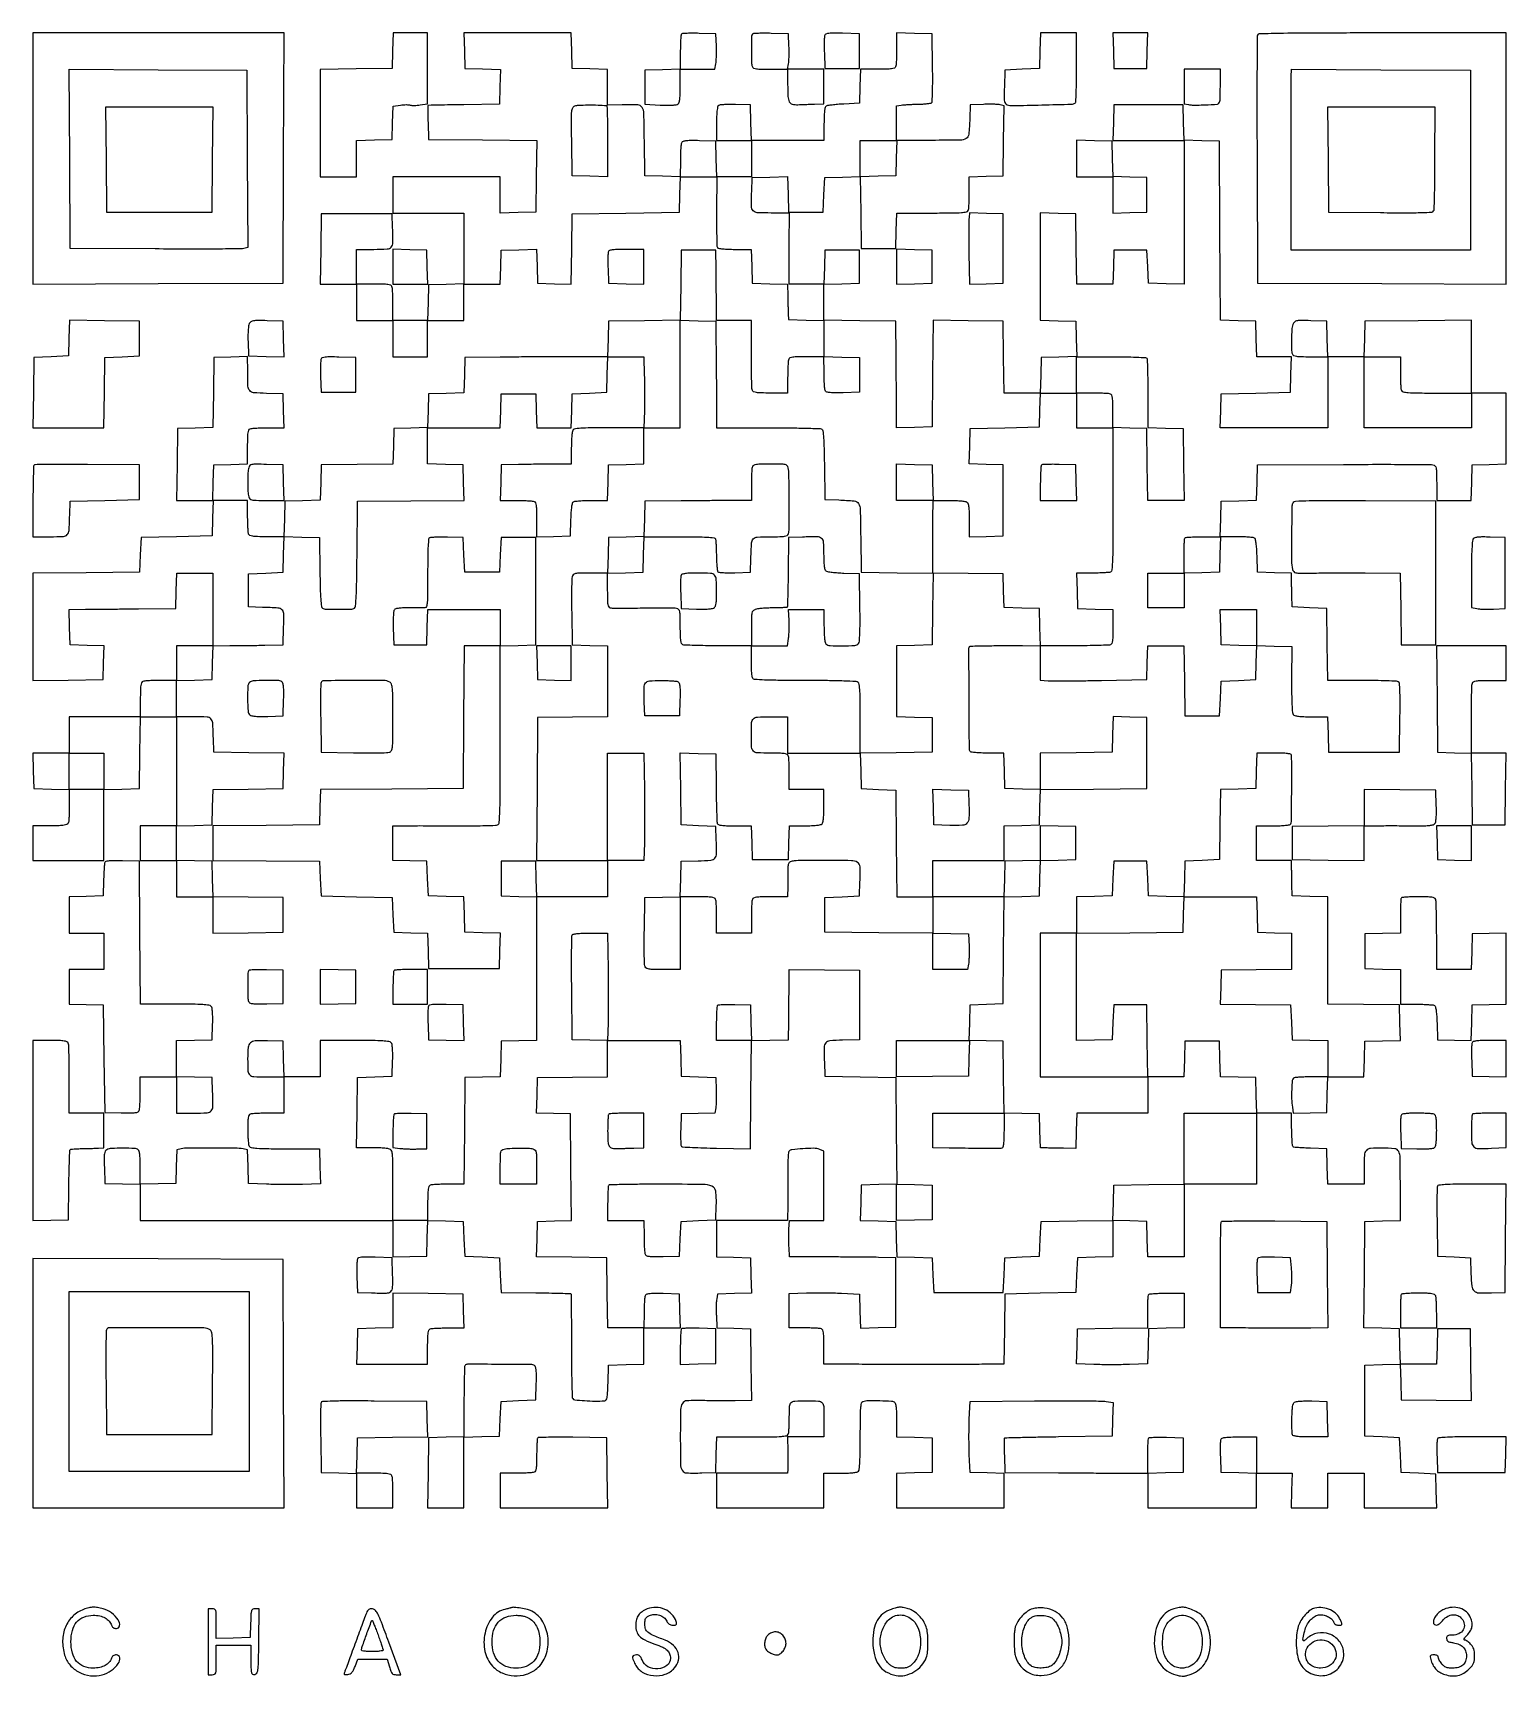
# Model space of a CAD drawing. Extents: x 179 to 1071, y 112 to 1107.
import ezdxf

# ---------------------------------------------------------------- set-up
doc = ezdxf.new("R2010")
doc.units = 0

msp = doc.modelspace()

# ---------------------------------------------------------------- linework, layer by layer
for points in [[(440.216168, 1096.25), (440.5, 1085.5), (451.283485, 1085.215829), (462.06697, 1084.931657), (461.783485, 1074.409124), (461.5, 1063.886591), (440, 1063.56982, 0.000533), (431.736341, 1063.439262, 0.000871), (424.731911, 1063.308934, 0.000078), (418.45613, 1063.180251, 0.099621), (418.215017, 1063.126525, 0.295619), (418.102198, 1062.953611, 0.000809), (418.097461, 1060.026229, 0.004315), (418.126263, 1056.689016, 0.002634), (418.215017, 1052.75), (418.5, 1042.5), (451.269464, 1042.236311), (484.038928, 1041.972621), (483.769464, 1020.236311), (483.5, 998.5), (472.75, 998.216168), (462, 997.932337), (462, 1008.966168), (462, 1020), (429.5, 1020), (397, 1020), (397, 1009), (397, 998), (418.5, 998), (440, 998), (440, 976.533832), (440, 955.067663), (429.25, 954.783832), (418.5, 954.5), (418.216168, 943.75), (417.932337, 933), (407.466168, 933), (397, 933), (397, 942.418213, 0.005951), (396.955695, 946.140776, 0.007831), (396.821697, 949.534475, 0.005915), (396.632106, 952.361889, 0.07203), (396.393011, 953.418213, 0.205218), (395.601595, 954.23239, 0.063068), (393.913621, 954.69735, 0.030363), (390.960143, 954.940414, 0.005351), (385.393011, 955), (375, 955), (375, 965.5), (375, 976), (385.480948, 976, 0.01319), (393.50249, 976.211645, 0.203196), (395.933469, 977.397028, 0.179688), (396.928151, 980.034911, 0.009927), (396.795054, 989), (396.5, 997.5), (375, 997.5), (353.5, 997.5), (353.230112, 976.25), (352.960225, 955), (363.980112, 955), (375, 955), (375, 944), (375, 933), (386, 933), (397, 933), (397, 922), (397, 911), (407.5, 911), (418, 911), (418, 922), (418, 933), (429, 933), (440, 933), (440, 944), (440, 955), (450.965017, 955), (461.930034, 955), (462.215017, 965.25), (462.5, 975.5), (473.214647, 975.783473), (483.929295, 976.066946), (484.214647, 965.783473), (484.5, 955.5), (494.730011, 955.215238), (504.960022, 954.930475), (505.230011, 976.215238), (505.5, 997.5), (538, 998), (570.5, 998.5), (570.783832, 1009.25), (571.067663, 1020), (582.078175, 1020), (593.088687, 1020), (592.939562, 999.074048, 0.002997), (592.930395, 990.976012, 0.004632), (593.029233, 983.979593, 0.001595), (593.189366, 977.956261, 0.131705), (593.454236, 977.074048, 0.218925), (594.14319, 976.616565, 0.013465), (596.64669, 976.293858, 0.01667), (599.923261, 976.070937, 0.008649), (604.024034, 976), (613.930034, 976), (614.215017, 965.75), (614.5, 955.5), (625.25, 955.216168), (636, 954.932337), (636.086145, 947.716168, 0.001483), (636.13115, 944.696723, 0.001364), (636.195118, 941.591624, 0.001361), (636.267255, 938.822812, 0.004503), (636.336145, 937), (636.5, 933.5), (647.25, 933.216168), (658, 932.932337), (658, 921.966168), (658, 911), (647.606989, 911, 0.005351), (642.039857, 910.940414, 0.030363), (639.086379, 910.69735, 0.063068), (637.398405, 910.23239, 0.205218), (636.606989, 909.418213, 0.07203), (636.367894, 908.361889, 0.005915), (636.178303, 905.534475, 0.007831), (636.044305, 902.140776, 0.005951), (636, 898.418213), (636, 889), (625.606989, 889, -0.005351), (620.039857, 889.059586, -0.030363), (617.086379, 889.30265, -0.063068), (615.398405, 889.76761, -0.205218), (614.606989, 890.581787, -0.083055), (614.363369, 891.779435, -0.001841), (614.178303, 897.696775, -0.004125), (614.043995, 904.642891, -0.002771), (614, 912.581787), (614, 933), (603.5, 933), (593, 933), (592.881648, 942.75, -0.000062), (592.826894, 947.307015, -0.000032), (592.75939, 953.014062, -0.000032), (592.690668, 958.886916, -0.000048), (592.631648, 964), (592.5, 975.5), (582, 975.5), (571.5, 975.5), (571.230169, 954.269447), (570.960338, 933.038894), (549.230169, 932.769447), (527.5, 932.5), (527.216168, 921.75), (526.932337, 911), (505.216168, 910.972336, 0.000709), (495.345222, 910.94577, 0.000419), (483.563499, 910.887487, 0.000419), (471.802315, 910.80959, 0.00072), (462, 910.722336), (440.5, 910.5), (440.216508, 899.783492), (439.933016, 889.066984), (429.216508, 888.783492), (418.5, 888.5), (418.215399, 878.284601), (417.930798, 868.069202), (407.715399, 867.784601), (397.5, 867.5), (397.216365, 856.769409), (396.93273, 846.038817), (375.216365, 845.769409), (353.5, 845.5), (353.216508, 834.783492), (352.933016, 824.066984), (342.216508, 823.783492), (331.5, 823.5), (331.216168, 812.75), (330.932337, 802), (320.573157, 802, -0.005377), (315.026092, 802.059651, -0.030446), (312.080966, 802.302822, -0.063217), (310.397282, 802.767927, -0.20495), (309.606989, 803.581787, -0.07203), (309.367894, 804.638111, -0.005915), (309.178303, 807.465525, -0.007831), (309.044305, 810.859224, -0.005951), (309, 814.581787), (309, 824), (298.466168, 824), (287.932337, 824), (288.216168, 834.75), (288.5, 845.5), (298.75, 845.784983), (309, 846.069966), (309, 856.427994, -0.005378), (309.059653, 861.974376, -0.030449), (309.302828, 864.919218, -0.063222), (309.767938, 866.602756, -0.204941), (310.581787, 867.393011, -0.072102), (311.638915, 867.632129, -0.005887), (314.475801, 867.821697, -0.007809), (317.880803, 867.955696, -0.005929), (321.616771, 868), (331.069966, 868), (330.784983, 878.25), (330.5, 888.5), (320.357794, 888.783793, -0.014107), (312.640268, 889.217866, -0.199485), (310.233117, 890.465549, -0.166627), (309.195945, 893.150956, -0.0092), (309.013655, 902.284983), (309, 911.069966), (298.75, 910.784983), (288.5, 910.5), (288.23021, 889.283631), (287.96042, 868.067262), (277.23021, 867.783631), (266.5, 867.5), (266.230498, 845.75), (265.960995, 824), (277.014329, 824), (288.067663, 824), (287.783832, 813.25), (287.5, 802.5), (266, 802), (244.5, 801.5), (244, 791), (243.5, 780.5), (211.25, 780.236147), (179, 779.972294), (179, 747.466259), (179, 714.960225), (200.25, 715.230112), (221.5, 715.5), (221.784593, 725.714635), (222.069185, 735.92927), (211.784593, 736.214635), (201.5, 736.5), (201.216168, 747.25), (200.932337, 758), (210.716168, 758.088692, -0.000261), (215.934436, 758.133277, -0.00007), (224.235374, 758.198715, -0.000071), (233.668223, 758.270428, -0.000073), (243, 758.338692), (265.5, 758.5), (265.783832, 769.25), (266.067663, 780), (277.033832, 780), (288, 780), (288, 758), (288, 736), (277, 736), (266, 736), (266, 725.5), (266, 715), (256.581787, 715, 0.005951), (252.859224, 714.955695, 0.007831), (249.465525, 714.821697, 0.005915), (246.638111, 714.632106, 0.07203), (245.581787, 714.393011, 0.205218), (244.76761, 713.601595, 0.063068), (244.30265, 711.913621, 0.030363), (244.059586, 708.960143, 0.005351), (244, 703.393011), (244, 693), (222.5, 693), (201, 693), (201, 682), (201, 671), (189.966168, 671), (178.932337, 671), (179.216168, 660.25), (179.5, 649.5), (190.25, 649.216168), (201, 648.932337), (201, 639.547956, -0.005972), (200.955693, 635.838356, -0.007852), (200.821697, 632.455587, -0.005942), (200.632085, 629.63733, -0.07196), (200.393011, 628.581787, -0.205218), (199.601595, 627.76761, -0.063068), (197.913621, 627.30265, -0.030363), (194.960143, 627.059586, -0.005351), (189.393011, 627), (179, 627), (179, 616.5), (179, 606), (200.5, 606), (222, 606), (222, 627.466168), (222, 648.932337), (232.75, 649.216168), (243.5, 649.5), (243.769502, 671.25), (244.039005, 693), (255.019502, 693), (266, 693), (266, 660), (266, 627), (255, 627), (244, 627), (244, 616.5), (244, 606), (255, 606), (266, 606), (266, 595), (266, 584), (277, 584), (288, 584), (288, 572.980112), (288, 561.960225), (309.25, 562.230112), (330.5, 562.5), (330.5, 573), (330.5, 583.5), (309.283631, 583.76979), (288.067262, 584.03958), (287.783631, 594.76979), (287.5, 605.5), (276.75, 605.783832), (266, 606.067663), (266, 616.5), (266, 626.932337), (276.75, 627.216168), (287.5, 627.5), (287.783631, 638.23021), (288.067262, 648.96042), (309.283631, 649.23021), (330.5, 649.5), (330.783629, 660.230014), (331.067258, 670.960029), (309.783629, 671.230014), (288.5, 671.5), (288.24922, 680, 0.007926), (287.829771, 689.243436, 0.170244), (286.785637, 691.72373, 0.199796), (284.471708, 692.815028, 0.011573), (276.480948, 693), (266, 693), (266, 703.966168), (266, 714.932337), (276.75, 715.216168), (287.5, 715.5), (287.784983, 725.75), (288.069966, 736), (298.284983, 736.072108, 0.00076), (302.988838, 736.112465, 0.000421), (308.730589, 736.17529, 0.00042), (314.546856, 736.248714, 0.000677), (319.5, 736.322108), (330.5, 736.5), (330.783553, 747.222527, 0.010992), (330.820152, 755.43543, 0.202285), (329.787687, 757.767985, 0.175254), (327.337791, 758.826727, 0.00786), (318, 759.24922), (309.5, 759.5), (309.5, 769.5), (309.5, 779.5), (320, 780), (330.5, 780.5), (330.784171, 791.283485), (331.068343, 802.06697), (341.784171, 801.783485), (352.5, 801.5), (352.770909, 780.546095, 0.003025), (352.960859, 770.538324, 0.01097), (353.259718, 764.179757, 0.009456), (353.64341, 759.821704, 0.228384), (354.270909, 758.811407, 0.135682), (356.441738, 758.148873, 0.006678), (364.002812, 758.049467, 0.006682), (371.563488, 758.152092, 0.135555), (373.735681, 758.81548, 0.238962), (374.395763, 759.927232, 0.00522), (374.759672, 766.392156, 0.007577), (375.048944, 775.830801, 0.001803), (375.235681, 791.550168), (375.5, 823.5), (407.783691, 823.763898), (440.067381, 824.027795), (439.783691, 834.763898), (439.5, 845.5), (428.75, 845.783832), (418, 846.067663), (418, 857.033832), (418, 868), (439.965017, 868), (461.930034, 868), (462.215017, 878.25), (462.5, 888.5), (473, 888.5), (483.5, 888.5), (483.784983, 878.25), (484.069966, 868), (494.5, 868), (504.930034, 868), (505.215017, 878.25), (505.5, 888.5), (516, 889), (526.5, 889.5), (526.783832, 900.25), (527.067663, 911), (537.971448, 911), (548.875232, 911), (549.187616, 899.75, -0.004056), (549.286888, 894.698016, -0.002552), (549.324862, 888.79375, -0.002561), (549.302819, 882.984411, -0.004692), (549.216168, 878.25), (548.932337, 868), (528.166168, 868, 0.003175), (518.390155, 867.937913, 0.010469), (511.947392, 867.721107, 0.00935), (507.461379, 867.391809, 0.175114), (506.2, 866.8, 0.150969), (505.671932, 865.799696, 0.019349), (505.311224, 863.369558, 0.018472), (505.074295, 860.071747, 0.008695), (505, 855.8), (505, 846), (494.25, 845.953106, 0.001159), (489.373532, 845.920534, 0.000692), (483.573437, 845.860325, 0.000693), (477.797098, 845.784366, 0.001202), (473, 845.703106), (462.5, 845.5), (462.216168, 834.75), (461.932337, 824), (471.384381, 824, -0.00593), (475.119908, 823.955696, -0.007809), (478.524537, 823.821697, -0.005887), (481.361111, 823.632128, -0.0721), (482.418213, 823.393011, -0.205495), (483.232716, 822.600436, -0.062914), (483.697526, 820.908024, -0.030277), (483.940481, 817.945911, -0.005326), (484, 812.358028), (484, 801.930034), (494.25, 802.215017), (504.5, 802.5), (504.788805, 812.464966, -0.00836), (504.987032, 816.800174, -0.019108), (505.315749, 820.055937, -0.01918), (505.737468, 822.411, -0.199883), (506.288805, 823.199653, -0.117134), (507.171517, 823.504879, -0.006997), (509.998336, 823.747767, -0.010202), (513.406013, 823.922787, -0.007334), (517.216168, 823.984687), (526.932337, 824), (527.216168, 834.75), (527.5, 845.5), (538.25, 845.783832), (549, 846.067663), (549, 857.033832), (549, 868), (560, 868), (571, 868), (571, 900.533832), (571, 933.067663), (581.75, 932.783832), (592.5, 932.5), (592.72866, 903), (592.817823, 891.497179), (592.89642, 881.357813), (592.96327, 872.734307, 0.000002), (592.97866, 870.75), (593, 868), (624.25, 867.984687, -0.002334), (636.31726, 867.922445, -0.00367), (646.681358, 867.744518, -0.001003), (655.694423, 867.505512, -0.135169), (656.729091, 867.188593, -0.228384), (657.35659, 866.178296, -0.009456), (657.740282, 861.820243, -0.01097), (658.039141, 855.461676, -0.003025), (658.229091, 845.453905), (658.5, 824.5), (667, 824.24922, -0.015112), (676.309273, 823.692637, -0.241952), (678.89363, 822.055334, -0.12708), (679.90817, 818.507021, -0.003245), (680.230153, 801.735929), (680.5, 780.5), (702.269448, 780.230443), (724.038896, 779.960887), (723.769448, 758.230443), (723.5, 736.5), (712.75, 736.216168), (702, 735.932337), (702, 714.5), (702, 693.067663), (712.75, 692.783832), (723.5, 692.5), (723.5, 682), (723.5, 671.5), (701.75, 671.230498), (680, 670.960995), (680, 691.858053, 0.002841), (679.941008, 702.241768, 0.011863), (679.72168, 708.490168, 0.012941), (679.373556, 712.590796, 0.194265), (678.706368, 713.82873, 0.162758), (677.389641, 714.339498, 0.003106), (669.964408, 714.645159, 0.006038), (660.188095, 714.868636, 0.002279), (646.513825, 714.953699, -0.001815), (631.127404, 715.035132, -0.00801), (622.063556, 715.26125, -0.006014), (615.948004, 715.585608, -0.23943), (614.822769, 716.252525, -0.114938), (614.509276, 717.147616, -0.007812), (614.25882, 719.850742, -0.01086), (614.078891, 723.115925, -0.007919), (614.015313, 726.75), (614, 736), (624.938727, 736), (635.877454, 736), (636.530486, 740.354725, 0.021292), (636.758073, 742.488181, 0.008853), (636.891297, 745.382915, 0.008741), (636.924899, 748.49289, 0.011173), (636.841758, 751.356823), (636.5, 758.004196), (647.25, 758.002098), (658, 758), (658, 748.2, 0.008695), (658.074295, 743.928253, 0.018472), (658.311224, 740.630442, 0.019349), (658.671932, 738.200304, 0.150969), (659.2, 737.2, 0.186495), (661.68616, 736.09974, 0.014231), (669.15271, 735.954643, 0.013612), (676.635384, 736.226018, 0.206513), (678.89865, 737.37788, 0.155745), (679.441468, 738.72239, 0.008655), (679.70418, 743.294193, 0.010005), (679.833319, 749.723919, 0.003345), (679.771094, 759.12788), (679.5, 779.5), (670.054124, 779.790118, -0.010217), (666.34104, 779.980158, -0.013854), (662.999888, 780.312947, -0.010763), (660.259099, 780.722996, -0.131421), (659.304124, 781.162563, -0.160974), (658.702126, 782.125195, -0.028856), (658.313751, 784.236002, -0.022682), (658.072384, 787.28858, -0.008387), (658, 791.603393, 0.016598), (657.763986, 798.711197, 0.213017), (656.549849, 801.008756, 0.166991), (653.878464, 801.935621, 0.009434), (645, 801.795054), (636.5, 801.5), (636.291899, 780.625233, -0.001859), (636.181951, 772.592166, -0.003007), (636.021922, 765.759422, -0.000519), (635.838212, 759.731816, -0.190736), (635.665053, 759.33172, -0.182729), (635.290693, 759.162774, -0.002984), (632.954685, 759.030674, -0.007332), (630.207057, 758.932111, -0.004749), (627.026294, 758.89491, 0.010028), (623.703041, 758.820946, 0.011294), (620.514988, 758.613762, 0.010608), (617.818608, 758.319507, 0.058418), (616.403141, 757.963174, 0.110003), (615.032985, 757.060692, 0.141468), (614.328786, 755.734561, 0.048055), (614.050388, 753.237839, 0.003753), (614, 746.524751), (614, 736), (594.081787, 736, -0.00284), (586.334577, 736.044003, -0.004216), (579.5499, 736.178303, -0.001919), (573.775876, 736.363499, -0.082815), (572.581787, 736.606989, -0.205067), (571.767789, 737.397773, -0.063152), (571.302747, 739.083331, -0.03041), (571.059622, 742.032106, -0.005366), (571, 747.587937, 0.003733), (570.951075, 754.141338, 0.047453), (570.681538, 756.587029, 0.149373), (570.007385, 757.817679, 0.132564), (568.729091, 758.531858, 0.056498), (567.146286, 758.743668, 0.002753), (561.843904, 758.821339, 0.004446), (555.531807, 758.822912, 0.00319), (548.479091, 758.716954, -0.002524), (541.463352, 758.602207, -0.003659), (535.267296, 758.577503, -0.001888), (530.019824, 758.614798, -0.060354), (528.75, 758.782676, -0.201389), (527.824157, 759.485727, -0.091058), (527.303157, 760.948081, -0.035492), (527.055034, 763.70724, -0.004683), (527, 769.5828), (527, 779.932337), (537.75, 780.216168), (548.5, 780.5), (548.783832, 791.25), (549.067663, 802), (570.426843, 802, -0.002687), (580.996634, 801.943197, -0.011615), (587.271697, 801.729902, -0.010905), (591.407253, 801.402442, -0.285481), (592.253153, 800.75, -0.070922), (592.442753, 799.886026, -0.004338), (592.616592, 797.24568, -0.006389), (592.756668, 794.085208, -0.004682), (592.834423, 790.575718, 0.00891), (592.941036, 787.093727, 0.012824), (593.169236, 784.018743, 0.008588), (593.466445, 781.487889, 0.164285), (593.813929, 780.786071, 0.175783), (594.524032, 780.454031, 0.008352), (597.189385, 780.25999, 0.012862), (600.421264, 780.162208, 0.008824), (604.089648, 780.210352), (613.5, 780.5), (613.75078, 789, -0.007895), (614.169488, 798.239963, -0.169542), (615.209736, 800.721365, -0.200384), (617.516036, 801.813936, -0.011722), (625.451664, 802, 0.004751), (631.340065, 802.055956, 0.034831), (634.144955, 802.305234, 0.086447), (635.658172, 802.824798, 0.193022), (636.41594, 803.75, 0.075719), (636.886874, 806.789137, 0.001334), (636.885476, 823.434143, 0.001746), (636.783575, 839.754357, 0.054684), (636.305861, 843.75, 0.135675), (635.619043, 845.013343, 0.150592), (634.406107, 845.682601, 0.047578), (631.978982, 845.9511, 0.003773), (625.498581, 846, 0.005433), (619.995746, 845.940204, 0.030632), (617.069033, 845.696795, 0.063548), (615.394798, 845.23137, 0.204355), (614.606989, 844.418213, 0.07203), (614.367894, 843.361889, 0.005915), (614.178303, 840.534475, 0.007831), (614.044305, 837.140776, 0.005951), (614, 833.418213), (614, 824), (603.75, 823.940931, 0.000386), (598.365363, 823.905745, 0.000111), (590.048437, 823.843127, 0.000112), (580.674575, 823.76836, 0.00012), (571.5, 823.690931), (549.5, 823.5), (549.216508, 812.783492), (548.933016, 802.066984), (538.216508, 801.783492), (527.5, 801.5), (527.216168, 790.75), (526.932337, 780), (516.48522, 780, 0.003708), (509.899474, 779.951158, 0.046767), (507.432417, 779.68293, 0.147883), (506.194629, 779.014093, 0.136044), (505.485341, 777.75, 0.054895), (505.275402, 776.159317, 0.002293), (505.178292, 770.432813, 0.003942), (505.14779, 763.634166, 0.002788), (505.216289, 756), (505.5, 736.5), (516.25, 736.216168), (527, 735.932337), (527, 714.486056), (527, 693.039775), (505.75, 692.769888), (484.5, 692.5), (484.239377, 649.25), (483.978755, 606), (505.489377, 606), (527, 606), (527, 595), (527, 584), (505.533832, 584), (484.067663, 584), (483.783832, 594.75), (483.5, 605.5), (473, 605.5), (462.5, 605.5), (462.5, 595), (462.5, 584.5), (473.25, 584.216168), (484, 583.932337), (484, 540.5), (484, 497.067663), (473.25, 496.783832), (462.5, 496.5), (462.216508, 485.783492), (461.933016, 475.066984), (451.216508, 474.783492), (440.5, 474.5), (440.236147, 442.25), (439.972294, 410), (430.567934, 410, 0.005959), (426.850679, 409.955694, 0.007839), (423.461455, 409.821697, 0.005926), (420.637792, 409.632097, 0.072001), (419.581787, 409.393011, 0.205218), (418.76761, 408.601595, 0.063068), (418.30265, 406.913621, 0.030363), (418.059586, 403.960143, 0.005351), (418, 398.393011), (418, 388), (407.5, 388), (397, 388), (396.93983, 398.25, -0.001364), (396.925152, 402.921535, -0.000796), (396.931747, 408.523171, -0.000795), (396.956201, 414.132298, -0.001348), (396.996809, 418.828882, 0.008224), (396.97378, 423.339436, 0.017154), (396.777643, 426.847205, 0.017952), (396.447451, 429.452605, 0.133475), (395.934534, 430.578882, 0.152021), (394.880504, 431.26395, 0.036769), (392.81849, 431.684313, 0.024666), (389.684896, 431.930106, 0.007239), (384.857668, 432), (374.960225, 432), (375.230112, 453.25), (375.5, 474.5), (386, 475), (396.5, 475.5), (396.788859, 484.850715, 0.009044), (396.84141, 488.957683, 0.018924), (396.703614, 492.150171, 0.020746), (396.412685, 494.513859, 0.132968), (395.916414, 495.600715, 0.187865), (394.579487, 496.342704, 0.017968), (390.800518, 496.719338, 0.013237), (384.74328, 496.94316, 0.002616), (373.877555, 497), (353, 497), (353, 486), (353, 475), (342.033832, 475), (331.067663, 475), (330.783832, 485.75), (330.5, 496.5), (321.016285, 496.790619, 0.017925), (313.519885, 496.751542, 0.175691), (310.639426, 495.571246, 0.189346), (309.298433, 492.863334, 0.02139), (309, 485.890658, 0.012979), (309.192257, 478.485597, 0.193698), (310.260972, 476.183151, 0.179435), (312.661863, 475.172378, 0.010847), (320.606989, 475), (331, 475), (331, 464), (331, 453), (321.581787, 453, 0.005951), (317.859224, 452.955695, 0.007831), (314.465525, 452.821697, 0.005915), (311.638111, 452.632106, 0.07203), (310.581787, 452.393011, 0.190061), (309.785864, 451.663266, 0.071459), (309.315682, 450.197627, 0.035402), (309.070745, 447.679954, 0.006995), (309.015313, 443.143011, 0.010026), (309.089934, 439.724252, 0.013065), (309.302617, 436.601572, 0.010699), (309.601717, 434.024175, 0.107124), (309.971868, 433.011278, 0.213937), (311.196866, 432.199067, 0.023054), (314.656671, 431.78939, 0.014653), (320.462635, 431.542734, 0.002402), (331.706555, 431.448861), (352.5, 431.375166), (352.783193, 420.750572), (353.066386, 410.125978), (342.283193, 409.812989, -0.005957), (337.359396, 409.728763, -0.003444), (331.436313, 409.738815, -0.003441), (325.492668, 409.830753, -0.005769), (320.5, 410), (309.5, 410.5), (309.215811, 420.678054), (308.931622, 430.856108), (306.215811, 431.332062, 0.040289), (301.431141, 431.778111, 0.002526), (287.244385, 431.882648, 0.002188), (272.891241, 431.853095, 0.049504), (268.784189, 431.418763), (266.068378, 430.856108), (265.784189, 420.678054), (265.5, 410.5), (254.75, 410.216168), (244, 409.932337), (244, 419.843724, 0.007947), (243.9286, 424.33588, 0.020517), (243.692717, 427.569624, 0.024035), (243.322108, 429.838645, 0.170606), (242.75, 430.776142, 0.161872), (240.575079, 431.604626, 0.009909), (233.540202, 431.767716, 0.01196), (226.589914, 431.624825, 0.111422), (223.714442, 430.840142, 0.149979), (222.780465, 429.904911, 0.086966), (222.286502, 428.381197, 0.03711), (222.110229, 425.706652, 0.005268), (222.214442, 420.195786), (222.5, 410.5), (233.25, 410.216168), (244, 409.932337), (244, 398.966168), (244, 388), (320.5, 388), (397, 388), (397, 376.965017), (397, 365.930034), (407.25, 366.215017), (417.5, 366.5), (417.784171, 377.283485), (418.068343, 388.06697), (428.784171, 387.783485), (439.5, 387.5), (440, 377), (440.5, 366.5), (451, 366), (461.5, 365.5), (462, 355), (462.5, 344.5), (483.414282, 344.252384, -0.001613), (491.458792, 344.131188, -0.002619), (498.29212, 343.97038, -0.000395), (504.342878, 343.791482, -0.191037), (504.693248, 343.640085, -0.195791), (504.842618, 343.285515, -0.000187), (504.947117, 334.309265, -0.001812), (505.023944, 324.256515, -0.001106), (505.045373, 312.387701, 0.002429), (505.09849, 300.456831, 0.003811), (505.272153, 290.201511, 0.00108), (505.510101, 281.29643, 0.134831), (505.835026, 280.234465, 0.229937), (507.093376, 279.456348, 0.008001), (512.983208, 278.949801, 0.015289), (519.356243, 278.699747, 0.019668), (525.216168, 278.879639, 0.241101), (526.132555, 279.432929, 0.093391), (526.682064, 280.857316, 0.03447), (527.001839, 283.674162, 0.004432), (527.216168, 289.75), (527.5, 300.5), (538.25, 300.783832), (549, 301.067663), (549, 312.033832), (549, 323), (560.034983, 323), (571.069966, 323), (570.784983, 333.25), (570.5, 343.5), (560.582645, 343.788231, 0.006827), (555.804805, 343.861823, 0.023663), (552.717063, 343.721018, 0.033714), (550.705135, 343.395734, 0.19692), (549.847958, 342.788231, 0.113964), (549.524772, 341.869999, 0.008157), (549.266219, 339.16123, 0.011132), (549.080746, 335.886984, 0.008167), (549.015313, 332.25), (549, 323), (538.019888, 323), (527.039775, 323), (526.769888, 344.25), (526.5, 365.5), (505.216371, 365.769986), (483.932742, 366.039971), (484.216371, 376.769986), (484.5, 387.5), (494.763807, 387.785136), (505.027613, 388.070271), (504.763807, 420.285136), (504.5, 452.5), (494.216527, 452.785353), (483.933054, 453.070705), (484.216527, 463.785353), (484.5, 474.5), (505.75, 474.769888), (527, 475.039775), (527, 486.019888), (527, 497), (548.966168, 497), (570.932337, 497), (571.216168, 486.25), (571.5, 475.5), (582, 475), (592.5, 474.5), (592.748108, 467, -0.007598), (592.803647, 463.89277, -0.007406), (592.765608, 460.758588, -0.007333), (592.651042, 458.007093, -0.027302), (592.459277, 456.284554), (591.922339, 453.069109), (581.711169, 452.784554), (571.5, 452.5), (571.210352, 443.089648, 0.008052), (571.156644, 439.42805, 0.011912), (571.237748, 436.217744, 0.007189), (571.406745, 433.558231, 0.182207), (571.710352, 432.910471, 0.180444), (572.430624, 432.593135, 0.001702), (578.289916, 432.273246, 0.005423), (585.085108, 431.99931, 0.003449), (593, 431.820823), (613.5, 431.5), (613.763623, 464.217376), (614.027245, 496.934753), (625.263623, 497.217376), (636.5, 497.5), (636.628498, 508.5, -0.000011), (636.686514, 513.456964, -0.000007), (636.754941, 519.28553, -0.000007), (636.822713, 525.044777, -0.000012), (636.878498, 529.769888), (637, 540.039775), (658.25, 539.769888), (679.5, 539.5), (679.5, 518.5), (679.5, 497.5), (669.2603, 497.215131, 0.013827), (661.45705, 496.781878, 0.200378), (659.051258, 495.533568, 0.174565), (658.074823, 492.86687, 0.010012), (658.204946, 484), (658.5, 475.5), (680, 475), (701.5, 474.5), (701.763808, 442.283972), (702.027617, 410.067944), (691.263808, 409.783972), (680.5, 409.5), (680.216515, 398.784171), (679.93303, 388.068343), (690.716515, 387.784171), (701.5, 387.5), (701.783492, 376.783492), (702.066984, 366.066984), (712.783492, 365.783492), (723.5, 365.5), (724, 355), (724.5, 344.5), (745.5, 344.5), (766.5, 344.5), (767, 355), (767.5, 365.5), (778, 366), (788.5, 366.5), (789, 377), (789.5, 387.5), (811.25, 387.769502), (833, 388.039005), (833, 377.053334), (833, 366.067663), (822.25, 365.783832), (811.5, 365.5), (811, 355), (810.5, 344.5), (789, 344), (767.5, 343.5), (767.230112, 322.25), (766.960225, 301), (756.730112, 300.950307, -0.001141), (744.283234, 300.918239, -0.000117), (714.832435, 300.916414, -0.000146), (685.456388, 300.930018, -0.000653), (668.25, 300.965483), (658, 301), (658, 311.393011, 0.005351), (657.940414, 316.960143, 0.030363), (657.69735, 319.913621, 0.063068), (657.23239, 321.601595, 0.205218), (656.418213, 322.393011, 0.070946), (655.373807, 322.631778, 0.006338), (652.68135, 322.821697, 0.008159), (649.449196, 322.955669, 0.006277), (645.918213, 323), (637, 323), (637, 333.435662), (637, 343.871323), (647.364997, 344.185662, -0.006238), (652.119169, 344.270498, -0.003526), (657.882746, 344.260788, -0.003519), (663.695685, 344.169083, -0.005772), (668.614997, 344), (679.5, 343.5), (679.785353, 333.216527), (680.070705, 322.933054), (690.785353, 323.216527), (701.5, 323.5), (701.5, 344.5), (701.5, 365.5), (691, 365.703106, 0.002222), (685.531129, 365.784588, 0.00067), (677.221404, 365.860325, 0.000672), (667.90201, 365.920247, 0.00073), (658.838821, 365.953106), (637.177642, 366), (636.838821, 371.75, -0.008521), (636.73075, 374.332966, -0.005363), (636.688317, 377.353125, -0.005383), (636.710439, 380.325789, -0.009826), (636.80226, 382.75), (637.104519, 388), (647.55226, 388), (658, 388), (658, 409.024751), (658, 430.049502), (655.402241, 431.037168, 0.089812), (651.769348, 431.713937, 0.018315), (645.205089, 431.506493, 0.013048), (638.612497, 430.882879, 0.216562), (636.775859, 429.764536, 0.128096), (636.442793, 428.830441, 0.007465), (636.220914, 425.787083, 0.010923), (636.088633, 422.11438, 0.007797), (636.094546, 418, -0.002307), (636.153254, 413.272039, -0.001431), (636.180693, 407.720313, -0.001435), (636.176371, 402.239789, -0.00259), (636.136688, 397.75), (636, 388), (614.5, 388), (593, 388), (593, 377.034983), (593, 366.069966), (603.25, 365.784983), (613.5, 365.5), (613.783473, 354.785353), (614.066946, 344.070705), (603.791339, 343.785353), (593.515732, 343.5), (593.007866, 340.64126, 0.031897), (592.831638, 339.075052, 0.007663), (592.74548, 336.461117, 0.007839), (592.739627, 333.451725, 0.007699), (592.827811, 330.425384), (593.155621, 323.068248), (603.327811, 322.784124), (613.5, 322.5), (613.769502, 300.75), (614.039005, 279), (604.269502, 278.881396, -0.00267), (599.829349, 278.851207, -0.00158), (594.53079, 278.860221, -0.00158), (589.242198, 278.902645, -0.002715), (584.835316, 278.975862, 0.015625), (575.026966, 278.88558, 0.247224), (572.231706, 277.265838, 0.137115), (571.131394, 273.556388, 0.003956), (571, 256.951664, 0.003643), (571.120604, 240.400071, 0.131811), (572.15337, 236.763145, 0.255101), (574.811844, 235.19672, 0.016903), (584, 235.204946), (592.5, 235.5), (592.783832, 246.25), (593.067663, 257), (614.426843, 257, 0.002049), (626.527804, 257.049581, 0.015924), (632.170055, 257.275619, 0.030077), (635.33804, 257.696308, 0.258602), (636.393011, 258.581787, 0.070792), (636.631732, 259.624523, 0.006399), (636.821697, 262.298855, 0.008206), (636.955666, 265.509236, 0.006324), (637, 269.0144, -0.013474), (637.179321, 275.667368, -0.192867), (638.15893, 277.775752, -0.178564), (640.356168, 278.708327, -0.011241), (647.5, 278.890559, -0.012975), (654.67426, 278.72606, -0.197542), (656.878189, 277.691359, -0.17721), (657.840537, 275.356967, -0.010061), (658, 267.432612), (658, 257), (646.939812, 257), (635.879624, 257), (636.005865, 248.25, -0.001027), (636.04936, 244.734939, -0.001212), (636.07562, 241.409375, -0.001058), (636.085045, 238.601305, -0.007648), (636.066053, 237.25), (636, 235), (614.5, 235), (593, 235), (593, 224.5), (593, 214), (625.5, 214), (658, 214), (658, 224.5), (658, 235), (667.8, 235, 0.008695), (672.071747, 235.074295, 0.018472), (675.369558, 235.311224, 0.019349), (677.799696, 235.671932, 0.150969), (678.8, 236.2, 0.17439), (679.389768, 237.45245, 0.009688), (679.720287, 241.827164, 0.01072), (679.937595, 248.106122, 0.003289), (680, 257.593011, -0.002197), (680.050113, 268.997733, -0.01678), (680.277098, 274.354935, -0.03233), (680.70203, 277.358607, -0.255133), (681.581787, 278.393011, -0.087326), (684.868036, 279.032511, -0.012209), (691.81935, 278.98781, -0.008428), (698.924892, 278.648595, -0.182186), (700.8, 277.8, -0.150842), (701.32772, 276.800954, -0.01939), (701.688563, 274.376818, -0.018512), (701.925628, 271.088767, -0.008739), (702, 266.833832), (702, 257.067663), (712.75, 256.783832), (723.5, 256.5), (723.5, 246), (723.5, 235.5), (712.75, 235.216168), (702, 234.932337), (702, 224.466168), (702, 214), (734.5, 214), (767, 214), (767, 224.465017), (767, 234.930034), (756.75, 235.215017), (746.5, 235.5), (746, 246.25, -0.007319), (745.844124, 251.143845, -0.004301), (745.79375, 257, -0.004301), (745.844124, 262.856155, -0.007319), (746, 267.75), (746.5, 278.5), (785.5, 278.793658, -0.00153), (800.753032, 278.861826, -0.00218), (814.302248, 278.821847, -0.001205), (825.751832, 278.710561, -0.032341), (828.78425, 278.477249), (833.0685, 277.867182), (832.78425, 267.683591), (832.5, 257.5), (800, 256.965202, 0.000606), (787.518409, 256.744669, 0.000998), (776.963161, 256.524285, 0.000068), (767.475734, 256.305952, 0.157185), (767.215017, 256.215202, 0.234244), (767.1028, 255.990866, 0.000908), (767.097461, 253.052278, 0.004294), (767.126293, 249.695103, 0.002655), (767.215017, 245.75), (767.5, 235.5), (800, 235.282624, 0.000109), (813.230954, 235.197011, 0.000118), (826.110937, 235.119518, 0.000111), (837.151515, 235.05815, 0.000575), (843.25, 235.032624), (854, 235), (854, 224.5), (854, 214), (887, 214), (920, 214), (920, 224.5), (920, 235), (930.75, 235.00211), (941.5, 235.00422), (941.185662, 224.50211), (940.871323, 214), (951.935662, 214), (963, 214), (963, 224.5), (963, 235), (974, 235), (985, 235), (985, 224.5), (985, 214), (1007.034983, 214), (1029.069966, 214), (1028.784983, 224.25), (1028.5, 234.5), (1018, 235), (1007.5, 235.5), (1007, 246), (1006.5, 256.5), (996, 257), (985.5, 257.5), (985.5, 279), (985.5, 300.5), (996.215829, 300.783485), (1006.931657, 301.06697), (1007.215829, 290.283485), (1007.5, 279.5), (1028.769558, 279.230055), (1050.039116, 278.960111), (1049.769558, 300.730055), (1049.5, 322.5), (1039.5, 322.5), (1029.5, 322.5), (1029.216168, 311.75), (1028.932337, 301), (1018, 301), (1007.067663, 301), (1006.783832, 311.75), (1006.5, 322.5), (995.736192, 322.783972), (984.972383, 323.067944), (985.236192, 355.283972), (985.5, 387.5), (996.25, 387.783832), (1007, 388.067663), (1007, 409.425424, 0.003011), (1006.898961, 426.201687, 0.114222), (1006.008379, 429.848775, 0.257962), (1003.593659, 431.496944, 0.020984), (995.66448, 431.909946, 0.021827), (988.997011, 431.686028, 0.193554), (986.412501, 430.406825, 0.168142), (985.238479, 427.595967, 0.015622), (985, 419.964816), (985, 410), (974.033832, 410), (963.067663, 410), (962.783832, 420.75), (962.5, 431.5), (952.560598, 431.772735, -0.005103), (948.710893, 431.917699, -0.007801), (945.376729, 432.129521, -0.003444), (942.555841, 432.372536, -0.174895), (942.062331, 432.604335, -0.174373), (941.694292, 433.38585, -0.008212), (941.462677, 436.333159, -0.008696), (941.264525, 440.772269, -0.002012), (941.091064, 448.25), (941, 453), (930.533832, 453), (920.067663, 453), (919.783832, 463.75), (919.5, 474.5), (908.783492, 474.783492), (898.066984, 475.066984), (897.783492, 485.783492), (897.5, 496.5), (887, 496.5), (876.5, 496.5), (876.216168, 485.75), (875.932337, 475), (864.985671, 475), (854.039005, 475), (853.769502, 496.75), (853.5, 518.5), (843.5, 518.5), (833.5, 518.5), (833, 508), (832.5, 497.5), (821.75, 497.216168), (811, 496.932337), (811, 529.452315), (811, 561.972294), (843.25, 562.236147), (875.5, 562.5), (875.783832, 573.25), (876.067663, 584), (898, 584), (919.932337, 584), (920.216168, 573.25), (920.5, 562.5), (930.75, 562.215017), (941, 561.930034), (941, 550.984905), (941, 540.039775), (919.75, 539.769888), (898.5, 539.5), (898.215238, 529.269989), (897.930475, 519.039978), (919.215238, 518.769989), (940.5, 518.5), (941, 508), (941.5, 497.5), (952.25, 497.216168), (963, 496.932337), (963, 485.966168), (963, 475), (953.25, 474.984687, 0.006985), (949.434444, 474.925385, 0.009869), (946.039527, 474.758058, 0.006436), (943.21842, 474.526619, 0.123654), (942.395198, 474.234687, 0.22733), (941.570843, 472.849709, 0.011236), (941.203683, 467.407237, 0.018767), (941.161059, 461.616622, 0.030427), (941.608262, 456.716051), (942.187267, 452.932101), (952.343634, 453.216051), (962.5, 453.5), (962.783832, 464.25), (963.067663, 475), (974, 475), (984.932337, 475), (985.216168, 485.75), (985.5, 496.5), (996.283485, 496.784171), (1007.06697, 497.068343), (1006.783485, 507.784171), (1006.5, 518.5), (984.75, 518.769502), (963, 519.039005), (963, 551.485671), (963, 583.932337), (952.25, 584.216168), (941.5, 584.5), (941.3804, 591.5, 0.000823), (941.325049, 594.454977, 0.000719), (941.257628, 597.545313, 0.000723), (941.188645, 600.337865, 0.002154), (941.1304, 602.25), (941, 606), (930.5, 606), (920, 606), (920, 616.5), (920, 627), (929.940983, 627, 0.00799), (934.310296, 627.069822, 0.019288), (937.533455, 627.297525, 0.019727), (939.840423, 627.642763, 0.210328), (940.603795, 628.167943, 0.135886), (941.005617, 629.547348, 0.000502), (941.214354, 646.466943, 0.002553), (941.309704, 661.777534, 0.015274), (941.075053, 669.75, 0.324868), (940.575747, 670.3572, 0.034099), (938.658667, 670.718349, 0.02347), (935.556276, 670.939302, 0.006042), (930.533832, 671), (920.067663, 671), (919.783832, 660.25), (919.5, 649.5), (908.76979, 649.216369), (898.03958, 648.932738), (897.76979, 627.716369), (897.5, 606.5), (887, 606), (876.5, 605.5), (876.215829, 594.716515), (875.931657, 583.93303), (865.215829, 584.216515), (854.5, 584.5), (854, 595), (853.5, 605.5), (843.5, 605.5), (833.5, 605.5), (833, 595), (832.5, 584.5), (821.75, 584.216168), (811, 583.932337), (811, 572.966168), (811, 562), (800, 562), (789, 562), (789, 518.5), (789, 475), (821.5, 475), (854, 475), (854, 464), (854, 453), (832.533832, 453), (811.067663, 453), (810.783832, 442.279882), (810.5, 431.559765), (803, 431.722392, 0.000144), (799.892804, 431.78887, 0.000141), (796.758714, 431.854135, 0.000139), (794.005162, 431.909938, 0.000526), (792.284983, 431.942509), (789.069966, 432), (788.784983, 442.25), (788.5, 452.5), (777.769409, 452.783635), (767.038817, 453.06727), (766.769409, 474.783635), (766.5, 496.5), (756.216527, 496.785353), (745.933054, 497.070705), (746.216527, 507.785353), (746.5, 518.5), (756.5, 519), (766.5, 519.5), (766.763809, 551.716308), (767.027617, 583.932617), (777.763809, 584.216308), (788.5, 584.5), (788.783492, 595.216508), (789.066984, 605.933016), (799.783492, 606.216508), (810.5, 606.5), (810.5, 616.5), (810.5, 626.5), (799.75, 626.783832), (789, 627.067663), (789, 616.567663), (789, 606.067663), (778.25, 605.783832), (767.5, 605.5), (767.216168, 594.75), (766.932337, 584), (745.466168, 584), (724, 584), (724, 595), (724, 606), (745.5, 606), (767, 606), (767, 616.466168), (767, 626.932337), (777.75, 627.216168), (788.5, 627.5), (788.783692, 638.236191), (789.067383, 648.972383), (821.283692, 649.236191), (853.5, 649.5), (853.5, 671), (853.5, 692.5), (843.284183, 692.784606), (833.068365, 693.069211), (832.784183, 682.284606), (832.5, 671.5), (810.75, 671.230498), (789, 670.960995), (789, 659.946666), (789, 648.932337), (778.25, 649.216168), (767.5, 649.5), (767.216168, 660.25), (766.932337, 671), (757.025185, 671, -0.009176), (753.129582, 671.071502, -0.014629), (749.805836, 671.291056, -0.009605), (747.122656, 671.599423, -0.224562), (746.496585, 672.005526, -0.13786), (746.047719, 673.568969, -0.000202), (745.890453, 703.910202, -0.000149), (745.753562, 734.459757, -0.200204), (746.193055, 735.525906, -0.193626), (746.851874, 735.806077, -0.000507), (756.954411, 735.993605, -0.003299), (767.516828, 736.109252, -0.003145), (778.25, 736.088447), (789, 736), (789, 725.554791), (789, 715.109582), (793.75, 714.804791, 0.016277), (796.853058, 714.706929, 0.001257), (805.182812, 714.736407, 0.00172), (815.120986, 714.830751, 0.001312), (826, 715), (853.5, 715.5), (853.784983, 725.75), (854.069966, 736), (865.015095, 736), (875.960225, 736), (876.230112, 714.75), (876.5, 693.5), (887, 693.5), (897.5, 693.5), (898, 704), (898.5, 714.5), (909, 715), (919.5, 715.5), (919.785353, 725.783473), (920.070705, 736.066946), (930.663775, 735.783473), (941.256844, 735.5), (941.157076, 715.567937, 0.003706), (941.17822, 706.779065, 0.009232), (941.35993, 700.355398, 0.006686), (941.648207, 695.565753, 0.156058), (942.151099, 694.317937, 0.161934), (943.140885, 693.70153, 0.029006), (945.311316, 693.31125, 0.022258), (948.490462, 693.071053, 0.007726), (953.088613, 693), (962.932337, 693), (963.216168, 682.25), (963.5, 671.5), (985, 671.5), (1006.5, 671.5), (1006.77083, 692.428109, 0.002701), (1006.849994, 702.928451, 0.012029), (1006.714887, 709.091209, 0.012869), (1006.427241, 713.095412, 0.230932), (1005.77083, 714.162796, 0.130553), (1004.741869, 714.487751, 0.00223), (998.783723, 714.73694, 0.005523), (991.806292, 714.920444, 0.003627), (983.769502, 714.984687), (963.039005, 715), (962.769502, 736.75), (962.5, 758.5), (952, 759), (941.5, 759.5), (941.417506, 762.5, -0.000602), (941.375015, 764.11608, -0.000153), (941.310039, 766.738161, -0.000156), (941.237687, 769.732706, -0.000158), (941.167506, 772.715017), (941, 779.930034), (930.75, 780.215017), (920.5, 780.5), (920.211195, 790.464966, 0.00836), (920.012968, 794.800174, 0.019108), (919.684251, 798.055937, 0.01918), (919.262532, 800.411, 0.199883), (918.711195, 801.199653, 0.117316), (917.827306, 801.504931, 0.006928), (914.981788, 801.747767, 0.010144), (911.552258, 801.922791, 0.007284), (907.716168, 801.984687), (897.932337, 802), (898.216168, 812.75), (898.5, 823.5), (909.216508, 823.783492), (919.933016, 824.066984), (920.216508, 834.783492), (920.5, 845.5), (972.5, 845.776839, -0.001003), (992.594212, 845.843524, -0.001568), (1009.885938, 845.812001, -0.000408), (1024.984395, 845.724812, -0.057922), (1026.75, 845.507787, -0.136613), (1028.014363, 844.801276, -0.14817), (1028.68331, 843.563526, -0.046671), (1028.951296, 841.092044, -0.003683), (1029, 834.480948), (1029, 824), (1039.466168, 824), (1049.932337, 824), (1050.216168, 834.75), (1050.5, 845.5), (1060.75, 845.784983), (1071, 846.069966), (1071, 867.534983), (1071, 889), (1060.5, 889), (1050, 889), (1050, 911.013853), (1050, 933.027706), (1017.75, 932.763853), (985.5, 932.5), (985.216168, 921.75), (984.932337, 911), (974, 911), (963.067663, 911), (962.783832, 921.75), (962.5, 932.5), (952.739067, 932.786344, 0.003777), (946.318608, 932.926166, 0.056645), (944.094026, 932.705325, 0.164113), (942.888802, 931.98706, 0.086391), (941.989067, 930.471244, 0.072991), (941.307436, 927.388305, 0.01263), (941.028304, 921.404475, 0.011938), (941.043404, 915.414346, 0.085208), (941.606989, 912.581787, 0.205218), (942.398405, 911.76761, 0.063068), (944.086379, 911.30265, 0.030363), (947.039857, 911.059586, 0.005351), (952.606989, 911), (963, 911), (963, 889.5), (963, 868), (953, 867.933333, -0.000621), (948.279528, 867.907731, -0.000304), (942.265625, 867.88625, -0.000302), (936.015343, 867.871506, -0.000439), (930.5, 867.866667, -0.000438), (924.98217, 867.871505, -0.000301), (918.724099, 867.88625, -0.000304), (912.699132, 867.907732, -0.000618), (907.965017, 867.933333), (897.930034, 868), (898.215017, 878.25), (898.5, 888.5), (919.5, 889), (940.5, 889.5), (940.783832, 900.25), (941.067663, 911), (930.567663, 911), (920.067663, 911), (919.783832, 921.75), (919.5, 932.5), (908.758596, 932.783745), (898.017192, 933.067489), (897.758596, 987.283745), (897.5, 1041.5), (886.783492, 1041.783492), (876.066984, 1042.066984), (875.783492, 1052.783492), (875.5, 1063.5), (854.5, 1063.5), (833.5, 1063.5), (833.216168, 1052.75), (832.932337, 1042), (854.466168, 1042), (876, 1042), (876, 998.466168), (876, 954.932337), (865.25, 955.216168), (854.5, 955.5), (854, 965.5), (853.5, 975.5), (843.5, 975.5), (833.5, 975.5), (833.215017, 965.25), (832.930034, 955), (821.984905, 955), (811.039775, 955), (810.769888, 976.25), (810.5, 997.5), (799.75, 997.783832), (789, 998.067663), (789, 965.567663), (789, 933.067663), (799.75, 932.783832), (810.5, 932.5), (810.783485, 921.784171), (811.06697, 911.068343), (800.283485, 910.784171), (789.5, 910.5), (789.216168, 899.75), (788.932337, 889), (777.985671, 889), (767.039005, 889), (766.769502, 910.75), (766.5, 932.5), (745.263879, 932.769847), (724.027759, 933.039695), (723.763879, 900.769847), (723.5, 868.5), (712.75, 868.216168), (702, 867.932337), (701.93247, 878.216168, 0.000228), (701.894557, 883.614704, 0.000066), (701.831177, 891.941624, 0.000067), (701.757282, 901.322943, 0.000071), (701.68247, 910.5), (701.5, 932.5), (679.75, 932.769502), (658, 933.039005), (658, 943.985671), (658, 954.932337), (668.75, 955.216168), (679.5, 955.5), (679.5, 965.5), (679.5, 975.5), (669, 975.5), (658.5, 975.5), (658.215017, 965.25), (657.930034, 955), (647.465017, 955), (637, 955), (636.914333, 957.75, -0.007448), (636.884252, 959.601387, -0.000443), (636.881641, 965.2, -0.000666), (636.893319, 971.867586, -0.000491), (636.92334, 979.25), (637.018014, 998), (626.028059, 998, -0.011992), (617.591152, 998.202381, -0.198759), (615.100639, 999.375992, -0.18508), (614.075777, 1002.002685, -0.010172), (614.204946, 1011), (614.5, 1019.5), (625.215829, 1019.783485), (635.931657, 1020.06697), (636.215829, 1009.283485), (636.5, 998.5), (647, 998.5), (657.5, 998.5), (658, 1009), (658.5, 1019.5), (669.230404, 1019.783633), (679.960808, 1020.067266), (680.230404, 998.283633), (680.5, 976.5), (691, 976.5), (701.5, 976.5), (701.783832, 987.25), (702.067663, 998), (723.426843, 998, 0.002049), (735.527804, 998.049581, 0.015924), (741.170055, 998.275619, 0.030077), (744.33804, 998.696308, 0.258602), (745.393011, 999.581787, 0.071958), (745.632084, 1000.637304, 0.005943), (745.821697, 1003.455249, 0.007853), (745.955693, 1006.837646, 0.005972), (746, 1010.546804), (746, 1019.930034), (756.25, 1020.215017), (766.5, 1020.5), (766.769818, 1041.725974), (767.039636, 1062.951948), (764.769818, 1063.512888, 0.046287), (763.430237, 1063.715026, 0.007646), (760.816759, 1063.82477, 0.008343), (757.72928, 1063.855617, 0.007289), (754.5, 1063.786914), (746.5, 1063.5), (746.24922, 1055, -0.01508), (745.690422, 1045.643505, -0.245296), (744.042339, 1043.077367, -0.127215), (740.479112, 1042.10758, -0.003164), (723.480948, 1042), (702, 1042), (702, 1052.420545), (702, 1062.841089), (704.75, 1063.309809, -0.022929), (706.273627, 1063.498123, -0.005167), (708.879693, 1063.672439, -0.005345), (711.894135, 1063.810493, -0.005158), (714.946826, 1063.88609, 0.010143), (717.859581, 1063.987286, 0.014299), (720.448328, 1064.204237, 0.010424), (722.567435, 1064.487871, 0.159199), (723.218101, 1064.818101, 0.190093), (723.545721, 1065.572518, 0.001993), (723.720681, 1071.401306, 0.006003), (723.815721, 1078.18125, 0.003823), (723.771275, 1086.071275), (723.5, 1106.5), (712.75, 1106.783832), (702, 1107.067663), (702, 1097.615619, -0.00593), (701.955696, 1093.880092, -0.007809), (701.821697, 1090.475463, -0.005887), (701.632128, 1087.638889, -0.0721), (701.393011, 1086.581787, -0.204941), (700.602756, 1085.767938, -0.063222), (698.919218, 1085.302828, -0.030449), (695.974376, 1085.059653, -0.005378), (690.427994, 1085), (680.069966, 1085), (679.784983, 1074.75), (679.5, 1064.5), (670, 1063.988659, 0.007106), (666.269967, 1063.734678, 0.009744), (662.923437, 1063.393207, 0.006873), (660.150188, 1063.016758, 0.105218), (659.25, 1062.679642, 0.19845), (658.66909, 1061.850242, 0.025831), (658.301496, 1059.676631, 0.021404), (658.069039, 1056.501349, 0.007569), (658, 1051.940983), (658, 1042), (636.033832, 1042), (614.067663, 1042), (613.783832, 1052.75), (613.5, 1063.5), (604.462374, 1063.690271, 0.007383), (600.91838, 1063.71254, 0.010296), (597.749011, 1063.620366, 0.007028), (595.118231, 1063.452499, 0.119513), (594.299507, 1063.185106, 0.215142), (593.550254, 1062.074259, 0.02067), (593.122944, 1058.76045, 0.019035), (592.890382, 1054.002657, 0.006925), (592.911139, 1047.25), (593, 1042), (603.5, 1042), (614, 1042), (614, 1031), (614, 1020), (603.533832, 1020), (593.067663, 1020), (592.783832, 1030.75), (592.5, 1041.5), (582.582645, 1041.788231, 0.006827), (577.804805, 1041.861823, 0.023663), (574.717063, 1041.721018, 0.033714), (572.705135, 1041.395734, 0.19692), (571.847958, 1040.788231, 0.11554), (571.524324, 1039.859509, 0.007548), (571.266219, 1037.004417, 0.010646), (571.080711, 1033.557744, 0.007729), (571.015313, 1029.716168), (571, 1019.932337), (560.25, 1020.216168), (549.5, 1020.5), (549.230414, 1041.646508, 0.003388), (548.903594, 1058.383657, 0.132249), (547.852034, 1061.916874, 0.250282), (545.218343, 1063.453151, 0.015087), (535.75, 1063.523234), (527, 1063.323959), (527, 1074.128148), (527, 1084.932337), (516.25, 1085.216168), (505.5, 1085.5), (505.216168, 1096.25), (504.932337, 1107), (472.432337, 1107), (439.932337, 1107)], [(396.783832, 1096.25), (396.5, 1085.5), (374.75, 1085.230498), (353, 1084.960995), (353, 1052.480498), (353, 1020), (364, 1020), (375, 1020), (375, 1030.966168), (375, 1041.932337), (385.75, 1042.216168), (396.5, 1042.5), (396.783533, 1052.618672), (397.067066, 1062.737345), (401.510003, 1063.346317, -0.015971), (403.32359, 1063.536122, -0.017266), (405.098972, 1063.603283, -0.017017), (406.61839, 1063.556549, -0.07555), (407.488752, 1063.365943, 0.077915), (408.361276, 1063.179158, 0.017316), (409.891687, 1063.147403, 0.017584), (411.681553, 1063.235262, 0.016161), (413.512282, 1063.449571), (418, 1064.122546), (418, 1085.561273), (418, 1107), (407.533832, 1107), (397.067663, 1107)], [(571.699448, 1106.366114, 0.177373), (571.4198, 1105.763217, 0.004926), (571.205463, 1102.846651, 0.00954), (571.050669, 1099.364759, 0.006337), (571, 1095.367165), (571, 1085.067663), (560.25, 1084.783832), (549.5, 1084.5), (549.5, 1074.167285), (549.5, 1063.83457), (558.846637, 1063.375042, 0.008522), (563.071768, 1063.239441, 0.020138), (566.220482, 1063.318904, 0.023936), (568.49169, 1063.577488, 0.133662), (569.596637, 1064.080202, 0.153681), (570.269846, 1065.12338, 0.035441), (570.685003, 1067.200569, 0.024279), (570.929879, 1070.339095, 0.007329), (571, 1075.122445), (571, 1085), (581.454687, 1085), (591.909374, 1085), (592.511177, 1088.25, 0.030569), (592.724159, 1089.987404, 0.008349), (592.846169, 1092.748437, 0.00841), (592.879612, 1095.890231, 0.008667), (592.80649, 1099), (592.5, 1106.5), (582.449448, 1106.782781, 0.006672), (578.547259, 1106.840477, 0.010046), (575.145783, 1106.777033, 0.005301), (572.300668, 1106.636532, 0.183378)], [(614.698485, 1106.365152, 0.193935), (614.110993, 1104.984403, 0.003636), (614.015703, 1096.975453, 0.006241), (614.076062, 1089.293089, 0.086734), (614.606989, 1086.581787, 0.204858), (615.396901, 1085.768035, 0.063268), (617.079129, 1085.302881, 0.030475), (620.021421, 1085.059673, 0.005385), (625.561676, 1085), (635.909374, 1085), (636.511177, 1088.25, 0.030569), (636.724159, 1089.987404, 0.008349), (636.846169, 1092.748437, 0.00841), (636.879612, 1095.890231, 0.008667), (636.80649, 1099), (636.5, 1106.5), (625.948485, 1106.781818, 0.00634), (621.854298, 1106.839236, 0.009591), (618.291298, 1106.775673, 0.004864), (615.303205, 1106.635883, 0.184275)], [(658.442274, 1105.710164, 0.081166), (658.248144, 1104.773814, 0.005233), (658.158783, 1101.980936, 0.007531), (658.137174, 1098.634259, 0.005535), (658.210159, 1094.924983), (658.5, 1085.5), (669, 1085.5), (679.5, 1085.5), (679.5, 1096), (679.5, 1106.5), (669.232115, 1106.785181, 0.005823), (664.049899, 1106.868732, 0.025951), (661.012272, 1106.724596, 0.043922), (659.172333, 1106.376284, 0.236652)], [(788.783832, 1096.25), (788.5, 1085.5), (778, 1085), (767.5, 1084.5), (767.21588, 1074.328217, 0.004118), (767.094392, 1068.158805, 0.042172), (767.28011, 1065.613597, 0.1233), (767.844212, 1064.28859, 0.155129), (768.927853, 1063.522899, 0.081654), (772.207605, 1063.046031, 0.001486), (789.866896, 1063.426336, 0.000985), (807.962165, 1063.905512, 0.132042), (810.049818, 1064.530789, 0.245461), (810.452751, 1065.209402, 0.002576), (810.731646, 1070.866419, 0.007144), (810.934939, 1077.681703, 0.003883), (811, 1086.059017), (811, 1107), (800.033832, 1107), (789.067663, 1107)], [(920.460009, 1105.75, 0.090591), (920.266358, 1104.709509, 0.000109), (920.198937, 1082.982812, 0.000984), (920.176611, 1058.652573, 0.000605), (920.241394, 1030), (920.5, 955.5), (995.75, 955.243674), (1071, 954.987348), (1071, 1030.993674), (1071, 1107), (995.968615, 1107, 0.000668), (957.448289, 1106.948566, 0.003471), (936.19131, 1106.744245, 0.001205), (921.475143, 1106.465155, 0.305157)], [(308.758677, 1030.77123), (309.017354, 977.04246), (306.758677, 976.494347, -0.057902), (304.987826, 976.276519, -0.000418), (290.035361, 976.188577, -0.001589), (272.903102, 976.156579, -0.001017), (253, 976.223117), (201.5, 976.5), (201.241383, 1030.758691), (200.982767, 1085.017383), (254.741383, 1084.758691), (308.5, 1084.5)], [(636, 1075.934259, 0.011573), (636.172247, 1068.493608, 0.104913), (636.988545, 1065.366635, 0.218516), (638.775292, 1063.93321, 0.073582), (642.181401, 1063.595085, -0.002999), (644.242916, 1063.681627, -0.001392), (646.920474, 1063.770485, -0.001379), (649.733018, 1063.848223, -0.001922), (652.25, 1063.901165), (658, 1064), (658, 1074.5), (658, 1085), (647, 1085), (636, 1085)], [(876, 1074.579455), (876, 1064.158911), (878.75, 1063.632373, 0.038072), (880.917975, 1063.386187, 0.013059), (884.080322, 1063.351877, 0.008361), (888.739368, 1063.50096, 0.002156), (896.25, 1063.899556, 0.233527), (897.178843, 1064.426657, 0.108469), (897.705942, 1065.747471, 0.036703), (897.948831, 1068.431817, 0.004216), (898, 1074.5), (898, 1085), (887, 1085), (876, 1085)], [(1049.5, 1030), (1049.5, 975.5), (995.211905, 975.5), (940.92381, 975.5), (940.942857, 1025.75, -0.000032), (940.951538, 1045.331386, -0.000047), (940.961905, 1062.563467, -0.000022), (940.972765, 1077.239555, -0.00086), (940.980952, 1080.508612), (941, 1085.017225), (995.25, 1084.758612), (1049.5, 1084.5)], [(526.25, 1063.070438, -0.375755), (526.555241, 1062.748181, -0.001181), (526.779688, 1056.695128, -0.005412), (526.946076, 1049.728045, -0.003263), (527, 1041.466168), (527, 1019.932337), (516.25, 1020.216168), (505.5, 1020.5), (505.229636, 1041.274691, -0.001394), (505.088323, 1055.094658, -0.024744), (505.275706, 1059.549194, -0.094929), (505.900172, 1061.714244, -0.188792), (507.212729, 1062.88299, -0.080042), (509.333153, 1063.300848, -0.006245), (515.121628, 1063.430164, -0.009374), (521.219786, 1063.375875, -0.016499)], [(963.235953, 1030.25), (963.5, 998.5), (994.93202, 998.235498, 0.001697), (1010.901959, 998.155315, 0.00816), (1019.995146, 998.288929, 0.006635), (1026.009704, 998.555446, 0.241447), (1027.166708, 999.235498, 0.134731), (1027.492293, 1000.296498, 0.001088), (1027.738089, 1009.161365, 0.003824), (1027.920853, 1019.372002, 0.002438), (1027.984687, 1031.25), (1028, 1062), (995.485953, 1062), (962.971906, 1062)], [(745.819724, 995.284213, 0.026643), (745.705149, 993.410115, 0.001626), (745.67971, 987.79991, 0.00242), (745.703488, 981.113571, 0.001788), (745.792054, 973.715481), (746.084108, 954.930962), (756.292054, 955.215481), (766.5, 955.5), (766.5, 976.5), (766.5, 997.5), (756.319724, 997.784213), (746.139448, 998.068427)], [(527.42719, 974.670857, 0.080952), (527.238236, 973.761419, 0.005495), (527.152581, 971.111648, 0.007759), (527.13413, 967.934715, 0.005737), (527.208575, 964.420857), (527.5, 955.5), (538.25, 955.216168), (549, 954.932337), (549, 965.466168), (549, 976), (538.468615, 976, 0.006172), (533.333082, 975.936605, 0.023783), (530.151337, 975.70634, 0.035152), (528.150677, 975.321414, 0.240491)], [(310.01538, 931.028739, 0.089721), (309.593321, 929.72211, 0.014763), (309.31694, 927.072896, 0.015383), (309.175108, 923.826587, 0.011481), (309.211167, 920.243181), (309.5, 911.5), (320.284178, 911.215822), (331.068357, 910.931643), (330.784178, 921.715822), (330.5, 932.5), (320.804214, 932.785558, 0.004805), (314.993862, 932.900817, 0.042938), (312.44983, 932.708127, 0.109092), (311.012545, 932.136149, 0.121424)], [(353.442274, 909.710164, 0.081166), (353.248144, 908.773814, 0.005233), (353.158783, 905.980936, 0.007531), (353.137174, 902.634259, 0.005535), (353.210159, 898.924983), (353.5, 889.5), (364, 889.5), (374.5, 889.5), (374.5, 900), (374.5, 910.5), (364.232115, 910.785181, 0.005823), (359.049899, 910.868732, 0.025951), (356.012272, 910.724596, 0.043922), (354.172333, 910.376284, 0.236652)], [(679.5, 900), (679.5, 889.5), (669.582645, 889.211769, -0.006827), (664.804805, 889.138177, -0.023663), (661.717063, 889.278982, -0.033714), (659.705135, 889.604266, -0.19692), (658.847958, 890.211769, -0.11554), (658.524324, 891.140491, -0.007548), (658.266219, 893.995583, -0.010646), (658.080711, 897.442256, -0.007729), (658.015313, 901.283832), (658, 911.067663), (668.75, 910.783832), (679.5, 910.5)], [(853.477458, 910.036473, -0.130912), (853.718218, 909.239085, -0.001344), (853.896627, 903.333237, -0.004221), (854.026985, 896.498147, -0.002715), (854.068193, 888.569983), (854.063435, 868.06702), (864.781717, 867.78351), (875.5, 867.5), (875.769502, 845.75), (876.039005, 824), (865.039005, 824), (854.039005, 824), (853.769502, 845.75), (853.5, 867.5), (843.25, 867.784983), (833, 868.069966), (833, 824.641972, -0.000889), (832.955016, 799.350324, -0.008087), (832.7374, 788.322896, -0.010257), (832.374012, 781.888956, -0.289573), (831.418213, 780.606989, -0.0721), (830.361111, 780.367872, -0.005887), (827.524537, 780.178303, -0.007809), (824.119908, 780.044304, -0.00593), (820.384381, 780), (810.932337, 780), (811.216168, 769.25), (811.5, 758.5), (822.25, 758.216168), (833, 757.932337), (833, 747.573157, -0.005377), (832.940349, 742.026092, -0.030446), (832.697178, 739.080966, -0.063217), (832.232073, 737.397282, -0.20495), (831.418213, 736.606989, -0.08304), (830.220794, 736.363378, -0.001846), (824.312846, 736.178303, -0.004131), (817.377304, 736.043995, -0.002775), (809.450964, 736), (789.065502, 736), (788.782751, 747.25), (788.5, 758.5), (777.784613, 758.783481), (767.069227, 759.066961), (766.784613, 769.283481), (766.5, 779.5), (745.25, 779.769888), (724, 780.039775), (723.916434, 790.769888, -0.001785), (723.895678, 795.690201, -0.00101), (723.90385, 801.652717, -0.001008), (723.936346, 807.6646, -0.001657), (723.990942, 812.75), (724.149017, 824), (713.074508, 824), (702, 824), (702, 835.033832), (702, 846.067663), (712.75, 845.783832), (723.5, 845.5), (723.783832, 834.75), (724.067663, 824), (733.833832, 824, -0.008739), (738.088767, 823.925628, -0.018512), (741.376818, 823.688563, -0.01939), (743.800954, 823.32772, -0.150842), (744.8, 822.8, -0.151099), (745.328426, 821.798399, -0.019307), (745.688993, 819.362052, -0.018431), (745.925784, 816.05415, -0.008651), (746, 811.765017), (746, 801.930034), (756.25, 802.215017), (766.5, 802.5), (766.5, 824), (766.5, 845.5), (756.216527, 845.785353), (745.933054, 846.070705), (746.216527, 856.785353), (746.5, 867.5), (767.5, 868), (788.5, 868.5), (788.784983, 878.75), (789.069966, 889), (800.034983, 889), (811, 889), (811, 900), (811, 911), (831.940983, 911, -0.003823), (840.419122, 910.935179, -0.007355), (847.210049, 910.731388, -0.002802), (852.780724, 910.450874, -0.245063)], [(1007, 901.581787, 0.005951), (1007.044305, 897.859224, 0.007831), (1007.178303, 894.465525, 0.005915), (1007.367894, 891.638111, 0.07203), (1007.606989, 890.581787, 0.257256), (1008.653901, 889.698559, 0.030951), (1011.756048, 889.27619, 0.016256), (1017.284365, 889.049786, 0.002106), (1029.106989, 889), (1050, 889), (1050, 878.5), (1050, 868), (1040, 867.933333, -0.000621), (1035.279528, 867.907731, -0.000304), (1029.265625, 867.88625, -0.000302), (1023.015343, 867.871506, -0.000439), (1017.5, 867.866667, -0.000439), (1011.984657, 867.871506, -0.000302), (1005.734375, 867.88625, -0.000304), (999.720472, 867.907731, -0.000621), (995, 867.933333), (985, 868), (985, 889.5), (985, 911), (996, 911), (1007, 911)], [(811, 878.5), (811, 868), (822, 868), (833, 868), (833, 877.893011, 0.005748), (832.939403, 883.163694, 0.031643), (832.694689, 885.993666, 0.0653), (832.227587, 887.618446, 0.201158), (831.418213, 888.393011, 0.07203), (830.361889, 888.632106, 0.005915), (827.534475, 888.821697, 0.007831), (824.140776, 888.955695, 0.005951), (820.418213, 889), (811, 889)], [(179.678348, 845.345015, 0.18961), (179.403118, 844.712849, 0.001262), (179.199265, 838.599265, 0.004728), (179.048938, 831.560102, 0.002974), (179, 823.333333), (179, 802), (189.480948, 802, 0.011573), (197.471708, 802.184972, 0.199796), (199.785637, 803.27627, 0.170244), (200.829771, 805.756564, 0.007926), (201.24922, 815), (201.5, 823.5), (222.5, 824), (243.5, 824.5), (243.5, 835), (243.5, 845.5), (211.928348, 845.761682, 0.002028), (199.775758, 845.813127, 0.003274), (189.431605, 845.74723, 0.000604), (180.324676, 845.618558, 0.194929)], [(309.639072, 843.783598, 0.054945), (309.167077, 840.701668, 0.010422), (309.04562, 835.012296, 0.010405), (309.16117, 829.323216, 0.055236), (309.630286, 826.25, 0.133842), (310.367068, 824.986552, 0.144838), (311.622381, 824.318468, 0.046615), (314.098572, 824.049393, 0.003769), (320.650463, 824), (331.067663, 824), (330.783832, 834.75), (330.5, 845.5), (320.375418, 845.783598, 0.003649), (313.903588, 845.917627, 0.049436), (311.551156, 845.716283, 0.157976), (310.35952, 845.069099, 0.125186)], [(789.699448, 845.366114, 0.177451), (789.419778, 844.762931, 0.004898), (789.205463, 841.836713, 0.009512), (789.050668, 838.343898, 0.006317), (789, 834.333333), (789, 824), (800.033832, 824), (811.067663, 824), (810.783832, 834.75), (810.5, 845.5), (800.449448, 845.782781, 0.006672), (796.547259, 845.840477, 0.010046), (793.145783, 845.777033, 0.005301), (790.300668, 845.636532, 0.183378)], [(942.157982, 822.690357, 0.170313), (941.369491, 820.565539, 0.001574), (941.117408, 803.532461, 0.003542), (941.043999, 787.458154, 0.059308), (941.685975, 782.178208, 0.132902), (942.412513, 780.859984, 0.156145), (943.66405, 780.187555, 0.046162), (946.191072, 779.95701, 0.003172), (953.376427, 780.011774, -0.002212), (959.074798, 780.066151, -0.000725), (967.468909, 780.096948, -0.000722), (976.786544, 780.104165, -0.000817), (985.730498, 780.083566), (1006.960995, 780), (1007.230498, 758.25), (1007.5, 736.5), (1018, 736.5), (1028.5, 736.5), (1028.5, 780), (1028.5, 823.5), (985.854255, 823.728083, 0.001227), (964.069808, 823.791146, 0.006046), (951.787851, 823.648039, 0.004147), (943.561608, 823.384389, 0.212551)], [(419.25, 801.355184, 0.274672), (418.600338, 800.481143, 0.011207), (418.271177, 796.408841, 0.011788), (418.057247, 790.240016, 0.002773), (418, 779.916667, -0.001733), (417.956242, 767.293519, -0.019067), (417.728239, 762.237217, -0.052413), (417.24596, 759.701124, -0.319721), (416.25, 758.929363, -0.009426), (415.176159, 758.906282, -0.001138), (412.810938, 758.905424, -0.001353), (409.999906, 758.918409, -0.001113), (407, 758.947063, 0.010646), (404.033724, 758.918841, 0.013901), (401.325116, 758.759915, 0.011477), (399.092466, 758.514772, 0.113269), (398.21316, 758.185915, 0.195377), (397.603274, 757.297192, 0.031768), (397.279893, 755.186535, 0.022579), (397.139424, 751.949521, 0.006436), (397.21316, 746.918214), (397.5, 736.5), (407.5, 736.5), (417.5, 736.5), (417.783832, 747.25), (418.067663, 758), (440.033832, 758), (462, 758), (462, 747), (462, 736), (451.010623, 736), (440.021245, 736), (439.760623, 692.75), (439.5, 649.5), (396.283724, 649.239403), (353.067448, 648.978805), (352.783724, 638.239403), (352.5, 627.5), (320.25, 627.236147), (288, 626.972294), (288, 616.5), (288, 606.027706), (320.25, 605.763853), (352.5, 605.5), (353, 595), (353.5, 584.5), (375, 584), (396.5, 583.5), (397, 573), (397.5, 562.5), (407.716519, 562.215387), (417.933039, 561.930773), (418.216519, 551.215387), (418.5, 540.5), (440, 540.5), (461.5, 540.5), (461.783485, 551.215829), (462.06697, 561.931657), (451.283485, 562.215829), (440.5, 562.5), (440.216508, 573.216508), (439.933016, 583.933016), (429.216508, 584.216508), (418.5, 584.5), (418, 595), (417.5, 605.5), (407.25, 605.784983), (397, 606.069966), (397, 616.534983), (397, 627), (407.75, 627.055737, -0.001279), (413.2296, 627.070132, -0.00043), (421.227741, 627.063816, -0.000427), (430.076765, 627.041661, -0.000489), (438.535925, 627.004973, 0.0031), (446.337575, 627.011874, 0.004564), (453.189807, 627.122972, 0.002203), (459.003902, 627.295972, 0.083255), (460.285925, 627.556225, 0.290894), (461.360356, 629.004656, 0.010158), (461.738991, 636.315183, 0.007227), (461.958554, 649.246224, 0.000631), (462, 682.073157), (462, 735.932337), (472.75, 736.216168), (483.5, 736.5), (483.5, 769), (483.5, 801.5), (473, 801.5), (462.5, 801.5), (462, 791), (461.5, 780.5), (451, 780.5), (440.5, 780.5), (440, 791), (439.5, 801.5), (430, 801.688517, 0.005334), (426.26986, 801.722736, 0.007376), (422.923437, 801.668364, 0.004885), (420.128197, 801.554344, 0.086451)], [(897.783832, 791.25), (897.5, 780.5), (886.75, 780.216168), (876, 779.932337), (876, 769.466168), (876, 759), (865, 759), (854, 759), (854, 769.5), (854, 780), (865, 780), (876, 780), (876, 790.333333, -0.006022), (876.048276, 794.341612, -0.009111), (876.195833, 797.827083, -0.004516), (876.399803, 800.754503, -0.178563), (876.666667, 801.333333, -0.178637), (877.245758, 801.600217, -0.004491), (880.182855, 801.804167, -0.009085), (883.679249, 801.951725, -0.006002), (887.700498, 802), (898.067663, 802)], [(1051.176865, 800.713109, 0.153955), (1050.648953, 799.418577, 0.007291), (1050.330004, 794.673833, 0.009478), (1050.113109, 788.217812, 0.003615), (1050.046544, 779.218854), (1050.043199, 759.082522), (1053.271599, 758.483482, 0.029979), (1054.973732, 758.272148, 0.00878), (1057.607907, 758.15082, 0.008785), (1060.583226, 758.118394, 0.009317), (1063.5, 758.192221), (1070.5, 758.5), (1070.5, 780), (1070.5, 801.5), (1061.40192, 801.785515, 0.007769), (1056.971704, 801.855667, 0.026204), (1054.079863, 801.704861, 0.039463), (1052.1716, 801.350942, 0.155179)], [(571.428774, 778.674983, 0.081654), (571.239658, 777.758353, 0.005045), (571.154817, 774.970602, 0.007376), (571.136178, 771.631743, 0.005394), (571.210159, 767.924983), (571.5, 758.5), (580.850715, 758.211141, 0.009044), (584.957683, 758.15859, 0.018924), (588.150171, 758.296386, 0.020746), (590.513859, 758.587315, 0.132968), (591.600715, 759.083586, 0.141736), (592.242439, 760.028723, 0.039648), (592.663767, 761.783643, 0.028682), (592.915428, 764.316782, 0.010867), (592.986345, 767.872445, 0.010742), (592.79362, 776.151621, 0.176285), (591.747681, 778.669303, 0.195725), (589.369167, 779.793439, 0.013737), (581.851984, 780, 0.006725), (577.056614, 779.935499, 0.024891), (574.040175, 779.703769, 0.036796), (572.13368, 779.317301, 0.237001)], [(1029.236147, 703.75), (1029.5, 671.5), (1039.730595, 671.215231), (1049.961189, 670.930462), (1050.230595, 649.215231), (1050.5, 627.5), (1060.5, 627.5), (1070.5, 627.5), (1070.769502, 649.25), (1071.039005, 671), (1060.519502, 671), (1050, 671), (1050, 691.418213, -0.002771), (1050.043995, 699.357109, -0.004125), (1050.178303, 706.303225, -0.001841), (1050.363369, 712.220565, -0.083055), (1050.606989, 713.418213, -0.201158), (1051.381554, 714.227587, -0.0653), (1053.006334, 714.694689, -0.031643), (1055.836306, 714.939403, -0.005748), (1061.106989, 715), (1071, 715), (1071, 725.5), (1071, 736), (1049.986147, 736), (1028.972294, 736)], [(310.2, 713.8, 0.186516), (309.092457, 711.297106, 0.01448), (308.951839, 703.838575, 0.013873), (309.234832, 696.365601, 0.20596), (310.399285, 694.083586, 0.132968), (311.486141, 693.587315, 0.020746), (313.849829, 693.296386, 0.018924), (317.042317, 693.15859, 0.009044), (321.149285, 693.211141), (330.5, 693.5), (330.788231, 703.417355, 0.006827), (330.861823, 708.195195, 0.023663), (330.721018, 711.282937, 0.033714), (330.395734, 713.294865, 0.19692), (329.788231, 714.152042, 0.135963), (327.14717, 714.954873, 0.010702), (319.734599, 714.980317, 0.009077), (312.237199, 714.709362, 0.184843)], [(353.434503, 713.689914, 0.088207), (353.248149, 712.723276, 0.001253), (353.177114, 706.797456, 0.003434), (353.159104, 699.909251, 0.002251), (353.228584, 691.973), (353.5, 671.5), (373, 671.216289, 0.002748), (380.631913, 671.147205, 0.003894), (387.423497, 671.175954, 0.002243), (393.146559, 671.270439, 0.055014), (394.718288, 671.477382, 0.212885), (396.01067, 672.481104, 0.096806), (396.652302, 674.570557, 0.024856), (396.89605, 678.979597, 0.001439), (396.931825, 692.495424, 0.001912), (396.88188, 704.811483, 0.019319), (396.643487, 709.933148, 0.049097), (396.137018, 712.665781, 0.202196), (395.100957, 713.945969, 0.12156), (391.141192, 714.954799, 0.003419), (373.423551, 714.967058, 0.001849), (355.005859, 714.785747, 0.30683)], [(569.788231, 714.152042, -0.19692), (570.395734, 713.294865, -0.033714), (570.721018, 711.282937, -0.023663), (570.861823, 708.195195, -0.006827), (570.788231, 703.417355), (570.5, 693.5), (560, 693.5), (549.5, 693.5), (549.204946, 702, -0.009369), (549.063358, 710.869838, -0.165636), (549.982317, 713.543434, -0.21442), (552.263605, 714.757305, -0.017054), (559.269052, 714.984687, -0.008184), (562.898735, 714.919253, -0.01115), (566.166827, 714.733781, -0.00818), (568.870389, 714.475212, -0.113905)], [(636, 682), (636, 671), (657.966168, 671), (679.932337, 671), (680.216168, 660.25), (680.5, 649.5), (691, 649), (701.5, 648.5), (701.763853, 616.25), (702.027706, 584), (713.013853, 584), (724, 584), (724, 573.033832), (724, 562.067663), (734.75, 561.783832), (745.5, 561.5), (745.80649, 554, -0.008667), (745.879612, 550.890231, -0.00841), (745.846169, 547.748438, -0.008349), (745.724159, 544.987404, -0.030569), (745.511177, 543.25), (744.909374, 540), (734.454687, 540), (724, 540), (724, 550.986336), (724, 561.972671), (691.25, 562.236336), (658.5, 562.5), (658.5, 573), (658.5, 583.5), (669, 584), (679.5, 584.5), (679.795054, 593, 0.016903), (679.80328, 602.188156, 0.255101), (678.236855, 604.84663, 0.131811), (674.599929, 605.879396, 0.003643), (658.048336, 606, 0.001581), (644.770442, 605.958023, 0.021771), (639.964414, 605.718206, 0.070952), (637.582356, 605.147734, 0.225389), (636.494003, 603.981105, 0.035382), (636.260622, 603.013169, 0.017257), (636.094141, 601.752999, 0.017024), (636.010603, 600.424388, 0.023585), (636.032578, 599.231105, -0.011301), (636.095157, 597.775747, -0.00305), (636.128115, 595.466325, -0.003086), (636.133357, 592.843143, -0.003194), (636.105963, 590.25), (636, 584), (625.606989, 584, 0.005351), (620.039857, 583.940414, 0.030363), (617.086379, 583.69735, 0.063068), (615.398405, 583.23239, 0.205218), (614.606989, 582.418213, 0.07203), (614.367894, 581.361889, 0.005915), (614.178303, 578.534475, 0.007831), (614.044305, 575.140776, 0.005951), (614, 571.418213), (614, 562), (603.5, 562), (593, 562), (593, 571.418213, 0.005951), (592.955695, 575.140776, 0.007831), (592.821697, 578.534475, 0.005915), (592.632106, 581.361889, 0.07203), (592.393011, 582.418213, 0.205218), (591.601595, 583.23239, 0.063068), (589.913621, 583.69735, 0.030363), (586.960143, 583.940414, 0.005351), (581.393011, 584), (571, 584), (571, 562), (571, 540), (560.519052, 540, -0.003689), (553.909746, 540.04877, -0.046635), (551.43623, 540.316854, -0.147729), (550.195751, 540.985695, -0.136351), (549.485341, 542.25, -0.054895), (549.275402, 543.840683, -0.002293), (549.178292, 549.567187, -0.003942), (549.14779, 556.365834, -0.002788), (549.216289, 564), (549.5, 583.5), (560.216508, 583.783492), (570.933016, 584.066984), (571.216508, 594.783492), (571.5, 605.5), (581.7397, 605.784869, 0.013482), (589.526579, 606.211819, 0.195806), (591.939704, 607.432921, 0.179106), (592.924926, 610.041159, 0.010944), (592.796504, 618.503355), (592.5, 626.5), (582, 627), (571.5, 627.5), (571.230403, 649.284031), (570.960806, 671.068061), (581.730403, 670.784031), (592.5, 670.5), (592.675996, 650.164042, 0.002432), (592.782742, 642.268457, 0.003661), (592.959688, 635.386397, 0.001495), (593.171879, 629.497735, 0.082033), (593.394611, 628.414042, 0.225513), (594.131701, 627.712374, 0.045983), (595.935797, 627.298934, 0.02709), (598.909237, 627.062916, 0.006261), (603.933632, 627), (613.930034, 627), (614.215017, 616.75), (614.5, 606.5), (625.5, 606.5), (636.5, 606.5), (636.784983, 616.75), (637.069966, 627), (646.334983, 627, 0.009431), (650.341123, 627.07557, 0.019114), (653.484548, 627.31476, 0.019991), (655.82015, 627.677661, 0.148905), (656.8, 628.2, 0.150969), (657.328068, 629.200304, 0.019349), (657.688776, 631.630442, 0.018472), (657.925705, 634.928253, 0.008695), (658, 639.2), (658, 649), (647.5, 649), (637, 649), (637, 658.418213, 0.005951), (636.955695, 662.140776, 0.007831), (636.821697, 665.534475, 0.005915), (636.632106, 668.361889, 0.07203), (636.393011, 669.418213, 0.204366), (635.605154, 670.231384, 0.063541), (633.93074, 670.696802, 0.030628), (631.003676, 670.940206, 0.005432), (625.5, 671, -0.011136), (617.63497, 671.175191, -0.181618), (615.249103, 672.194794, -0.191576), (614.189057, 674.511973, -0.012622), (614, 682, -0.012707), (614.190439, 689.492344, -0.192687), (615.25706, 691.808678, -0.180645), (617.656506, 692.826317, -0.010922), (625.606989, 693), (636, 693)], [(549.212814, 649.25, -0.001714), (549.301929, 640.134477, -0.001561), (549.332264, 630.73125, -0.001561), (549.306889, 622.325826, -0.005064), (549.216168, 616.75), (548.932337, 606), (537.966168, 606), (527, 606), (527, 638.5), (527, 671), (537.962814, 671), (548.925628, 671)], [(745.788833, 639.756819, -0.015911), (745.798729, 631.543687, -0.1808), (744.590338, 628.590099, -0.196684), (741.790234, 627.284495, -0.019336), (734.195786, 627.214442), (724.5, 627.5), (724.215822, 638.284178), (723.931643, 649.068357), (734.715822, 648.784178), (745.5, 648.5)], [(985, 638.039005), (985, 627.039005), (963.25, 626.769502), (941.5, 626.5), (941.5, 616.5), (941.5, 606.5), (963.25, 606.230498), (985, 605.960995), (985, 616.480498), (985, 627), (995.75, 627.06017, -0.001258), (1000.597599, 627.075105, -0.000774), (1006.304292, 627.069489, -0.000776), (1011.947723, 627.046432, -0.00139), (1016.58376, 627.0074, 0.006709), (1021.631513, 627.018594, 0.025615), (1024.770826, 627.22878, 0.040998), (1026.792096, 627.638557, 0.150138), (1027.872618, 628.346515, 0.129173), (1028.397948, 629.474651, 0.023571), (1028.703236, 631.778478, 0.020053), (1028.844456, 634.949059, 0.008823), (1028.788859, 639.149285), (1028.5, 648.5), (1006.75, 648.769502), (985, 649.039005)], [(222.498782, 604.785181, 0.066218), (222.303614, 603.892437, 0.003802), (222.091725, 601.086897, 0.005744), (221.902716, 597.73264, 0.004185), (221.766667, 594), (221.5, 584.5), (211.25, 584.215017), (201, 583.930034), (201, 572.965017), (201, 562), (211.5, 562), (222, 562), (222, 551), (222, 540), (211.5, 540), (201, 540), (201, 529.534983), (201, 519.069966), (211.25, 518.784983), (221.5, 518.5), (222, 486), (222.5, 453.5), (232.417355, 453.211769, 0.006827), (237.195195, 453.138177, 0.023663), (240.282937, 453.278982, 0.033714), (242.294865, 453.604266, 0.19692), (243.152042, 454.211769, 0.115445), (243.475649, 455.139851, 0.007585), (243.733781, 457.985645, 0.010675), (243.919286, 461.421391, 0.007755), (243.984687, 465.25), (244, 475), (255, 475), (266, 475), (266, 464), (266, 453), (276.480948, 453, 0.01319), (284.50249, 453.211645, 0.203196), (286.933469, 454.397028, 0.179688), (287.928151, 457.034911, 0.009927), (287.795054, 466), (287.5, 474.5), (276.75, 474.783832), (266, 475.067663), (266, 486), (266, 496.932337), (276.75, 497.216168), (287.5, 497.5), (287.788859, 506.850715, 0.009044), (287.84141, 510.957683, 0.018924), (287.703614, 514.150171, 0.020746), (287.412685, 516.513859, 0.132968), (286.916414, 517.600715, 0.187846), (285.579686, 518.342659, 0.017979), (281.802428, 518.719322, 0.013243), (275.747993, 518.943154, 0.002617), (264.888178, 519), (244.021245, 519), (243.760623, 562.25), (243.5, 605.5), (233.232115, 605.785181, 0.00611), (228.2113, 605.863241, 0.024061), (225.121496, 605.724765, 0.036106), (223.18843, 605.402722, 0.251634)], [(1007.666667, 583.333333, 0.178489), (1007.399823, 582.754766, 0.004541), (1007.195833, 579.837021, 0.009138), (1007.048278, 576.362473, 0.006042), (1007, 572.367165), (1007, 562.067663), (996.25, 561.783832), (985.5, 561.5), (985.5, 551), (985.5, 540.5), (996.25, 540.216168), (1007, 539.932337), (1007, 529.466168), (1007, 519), (1016.75, 518.984687, -0.007309), (1020.573123, 518.922789, -0.010173), (1023.991726, 518.747767, -0.006962), (1026.827893, 518.504905, -0.117226), (1027.711195, 518.199653, -0.199883), (1028.262532, 517.411, -0.01918), (1028.684251, 515.055937, -0.019108), (1029.012968, 511.800174, -0.00836), (1029.211195, 507.464966), (1029.5, 497.5), (1039.715817, 497.215394), (1049.931635, 496.930789), (1050.215817, 507.715394), (1050.5, 518.5), (1060.75, 518.784983), (1071, 519.069966), (1071, 540.569966), (1071, 562.069966), (1060.75, 561.784983), (1050.5, 561.5), (1050.216168, 550.75), (1049.932337, 540), (1039.466168, 540), (1029, 540), (1029, 560.418213, 0.002771), (1028.956005, 568.357109, 0.004125), (1028.821697, 575.303225, 0.001841), (1028.636631, 581.220565, 0.083055), (1028.393011, 582.418213, 0.199759), (1027.624187, 583.225925, 0.066055), (1026.020372, 583.693741, 0.032092), (1023.231606, 583.939041, 0.005893), (1018.059678, 584, 0.006396), (1014.284117, 583.951702, 0.009619), (1010.994614, 583.804167, 0.005003), (1008.240534, 583.599816, 0.177151)], [(527.212814, 540.25, -0.001716), (527.301905, 531.132023, -0.001561), (527.332164, 521.721414, -0.001561), (527.306664, 513.305981, -0.005048), (527.215829, 507.716515), (526.931657, 496.93303), (516.215829, 497.216515), (505.5, 497.5), (505.235201, 528.490243, -0.00149), (505.168607, 540.460077, -0.00234), (505.19019, 550.747155, -0.000598), (505.261817, 559.729866, -0.089548), (505.453816, 560.740243, -0.248921), (506.146853, 561.343758, -0.028577), (508.253878, 561.708473, -0.022038), (511.481017, 561.93535, -0.006529), (516.431429, 562), (526.925628, 562)], [(309.699448, 539.366114, 0.195866), (309.0487, 537.820769, 0.004871), (309.033171, 530.011814, 0.006232), (309.18804, 522.352479, 0.133966), (309.847958, 520.211769, 0.19692), (310.705135, 519.604266, 0.033714), (312.717063, 519.278982, 0.023663), (315.804805, 519.138177, 0.006827), (320.582645, 519.211769), (330.5, 519.5), (330.5, 529.5), (330.5, 539.5), (320.449448, 539.782781, 0.006672), (316.547259, 539.840477, 0.010046), (313.145783, 539.777033, 0.005301), (310.300668, 539.636532, 0.183378)], [(397.666667, 539.333333, 0.177413), (397.400114, 538.758552, 0.004912), (397.195833, 535.973958, 0.009526), (397.048294, 532.649913, 0.006327), (397, 528.833333), (397, 519), (407.5, 519), (418, 519), (418, 529.5), (418, 540), (408.166667, 540, 0.006327), (404.350087, 539.951706, 0.009526), (401.026042, 539.804167, 0.004912), (398.241448, 539.599886, 0.177413)], [(418.442274, 517.710164, 0.081166), (418.248144, 516.773814, 0.005233), (418.158783, 513.980936, 0.007531), (418.137174, 510.634259, 0.005535), (418.210159, 506.924983), (418.5, 497.5), (429.284178, 497.215822), (440.068357, 496.931643), (439.784178, 507.715822), (439.5, 518.5), (429.232115, 518.785181, 0.005823), (424.049899, 518.868732, 0.025951), (421.012272, 518.724596, 0.043922), (419.172333, 518.376284, 0.236652)], [(613.783832, 507.75), (614.067663, 497), (603.533832, 497), (593, 497), (593, 507.333333, -0.006326), (593.050742, 511.343969, -0.009524), (593.20576, 514.83701, -0.00491), (593.420396, 517.763196, -0.177417), (593.700461, 518.367127, -0.182377), (594.297812, 518.637197, -0.005798), (597.000338, 518.778463, -0.010544), (600.240283, 518.841782, -0.007041), (603.950461, 518.783794), (613.5, 518.5)], [(179, 442.466168), (179, 387.932337), (189.75, 388.216168), (200.5, 388.5), (200.750715, 409.417382, -0.002433), (200.88652, 417.475837, -0.003897), (201.089499, 424.351999, -0.000871), (201.324466, 430.366282, -0.188332), (201.551954, 430.885288, -0.168138), (202.01207, 431.108821, -0.006586), (203.908523, 431.31042, -0.011054), (206.194546, 431.472143, -0.007516), (208.801239, 431.559471, 0.001288), (211.604257, 431.61844, 0.001184), (214.486927, 431.693346, 0.001182), (217.057502, 431.772316, 0.003909), (218.75, 431.841565), (222, 432), (222, 442.5), (222, 453), (211.5, 453), (201, 453), (201, 473.418213, 0.002771), (200.956005, 481.357109, 0.004125), (200.821697, 488.303225, 0.001841), (200.636631, 494.220565, 0.083055), (200.393011, 495.418213, 0.205218), (199.601595, 496.23239, 0.063068), (197.913621, 496.69735, 0.030363), (194.960143, 496.940414, 0.005351), (189.393011, 497), (179, 497)], [(1050.428774, 495.674983, 0.081654), (1050.239658, 494.758353, 0.005045), (1050.154817, 491.970602, 0.007376), (1050.136178, 488.631743, 0.005394), (1050.210159, 484.924983), (1050.5, 475.5), (1060.75, 475.215017), (1071, 474.930034), (1071, 485.965017), (1071, 497), (1060.968615, 497, 0.006617), (1056.110732, 496.935704, 0.024652), (1053.062387, 496.704307, 0.036397), (1051.136967, 496.31837, 0.237787)], [(397.700461, 452.367127, 0.175911), (397.420808, 451.768672, 0.00544), (397.20576, 449.017239, 0.010058), (397.050765, 445.722285, 0.006723), (397, 441.946877), (397, 432.227088), (401.25, 431.678733, 0.016067), (403.301178, 431.480832, 0.00715), (406.014062, 431.345746, 0.007069), (408.891945, 431.284394, 0.009493), (411.5, 431.31519), (417.5, 431.5), (417.5, 442), (417.5, 452.5), (407.950461, 452.783794, 0.007041), (404.240283, 452.841782, 0.010544), (401.000338, 452.778463, 0.005798), (398.297812, 452.637197, 0.182377)], [(527.666667, 452.333333, 0.175801), (527.400534, 451.764128, 0.005479), (527.195833, 449.156801, 0.010096), (527.048318, 446.033718, 0.006752), (527, 442.455778, 0.012108), (527.161136, 435.802876, 0.114126), (527.933682, 433.072111, 0.219646), (529.629927, 431.821263, 0.061397), (533, 431.549936, -0.002153), (534.76833, 431.61716, -0.000756), (537.307812, 431.698908, -0.000751), (540.100539, 431.780385, -0.000879), (542.75, 431.849041), (549, 432), (549, 442.5), (549, 453), (538.666667, 453, 0.006022), (534.658388, 452.951724, 0.009111), (531.172917, 452.804167, 0.004516), (528.245497, 452.600197, 0.178563)], [(767, 442.606989, -0.0065), (766.936231, 437.702047, -0.022428), (766.711209, 434.531327, -0.029444), (766.349607, 432.481031, -0.270044), (765.75, 431.851361, -0.06828), (764.222702, 431.626786, -0.002478), (758.328153, 431.599147, -0.002922), (749.432591, 431.653525, -0.000602), (733.75, 431.859937), (724, 432), (724, 442.5), (724, 453), (745.5, 453), (767, 453)], [(1007.428774, 451.674983, 0.081576), (1007.239739, 450.759462, 0.005094), (1007.154817, 447.988533, 0.007418), (1007.136181, 444.669392, 0.005431), (1007.210159, 440.986027), (1007.5, 431.622087), (1016.955148, 431.358856, 0.009479), (1020.890294, 431.323927, 0.016315), (1024.164352, 431.463843, 0.014932), (1026.70852, 431.732474, 0.140327), (1027.705148, 432.170257, 0.161462), (1028.299991, 433.123468, 0.028315), (1028.686102, 435.231747, 0.022583), (1028.927309, 438.264832, 0.00855), (1029, 442.515456, 0.006325), (1028.937985, 447.417502, 0.033385), (1028.690975, 450.093468, 0.068138), (1028.221211, 451.640217, 0.195813), (1027.418213, 452.393011, 0.071017), (1026.373035, 452.631799, 0.006311), (1023.672131, 452.821697, 0.008138), (1020.429836, 452.955671, 0.006256), (1016.886828, 453, 0.00776), (1012.608242, 452.933591, 0.027044), (1009.856159, 452.698783, 0.040259), (1008.104992, 452.30781, 0.229995)], [(1050.666667, 452.333333, 0.17604), (1050.400473, 451.763307, 0.005394), (1050.195833, 449.131169, 0.010012), (1050.048314, 445.979912, 0.006689), (1050, 442.368517, 0.017724), (1050.255816, 435.154068, 0.199394), (1051.513227, 432.644681, 0.178397), (1054.25107, 431.615471, 0.013692), (1062.25, 431.782559), (1071, 432.205232), (1071, 442.602616), (1071, 453), (1061.166667, 453, 0.006327), (1057.350087, 452.951706, 0.009526), (1054.026042, 452.804167, 0.004912), (1051.241448, 452.599886, 0.177413)], [(481.75, 431.369714, -0.133542), (483.013227, 430.634057, -0.144985), (483.681309, 429.381438, -0.046747), (483.950532, 426.911711, -0.003789), (484, 420.383369), (484, 410), (473, 410), (462, 410), (462, 420.430449, -0.003613), (462.047728, 427.03584, -0.047478), (462.314316, 429.464347, -0.155954), (462.985053, 430.653292, -0.140275), (464.25, 431.294267, -0.036864), (467.752657, 431.704483, -0.009645), (473.413133, 431.838101, -0.008387), (479.032139, 431.768076, -0.058216)], [(527.666737, 409.333404, 0.178561), (527.399846, 408.754521, 0.004516), (527.195854, 405.827104, 0.009112), (527.048282, 402.341617, 0.006022), (527, 398.333333), (527, 388), (538, 388), (549, 388), (549.015313, 378.25, 0.007755), (549.080714, 374.421391, 0.010675), (549.266219, 370.985645, 0.007585), (549.524351, 368.139851, 0.115445), (549.847958, 367.211769, 0.19692), (550.705135, 366.604266, 0.033714), (552.717063, 366.278982, 0.023663), (555.804805, 366.138177, 0.006827), (560.582645, 366.211769), (570.5, 366.5), (571, 377), (571.5, 387.5), (582, 388), (592.5, 388.5), (592.788833, 397.243181, 0.036481), (592.449075, 405.752465, 0.279804), (590.105656, 408.781351, 0.089314), (584.615258, 409.828705, 0.002344), (559.647713, 409.969876, 0.001995), (547.594639, 409.93344, 0.003222), (537.336178, 409.795397, 0.000589), (528.302217, 409.604952, 0.193134)], [(1029.447199, 408.723, 0.088003), (1029.255956, 407.733152, 0.001312), (1029.180843, 401.807175, 0.003516), (1029.16003, 394.911562, 0.002311), (1029.228584, 386.973), (1029.5, 366.5), (1039.5, 366), (1049.5, 365.5), (1049.78602, 355.765906, 0.018563), (1050.288309, 348.223421, 0.181953), (1051.69017, 345.419268, 0.179528), (1054.602547, 344.215405, 0.01798), (1062.259538, 344.209712), (1070.5, 344.5), (1070.763664, 377.25), (1071.027329, 410), (1050.48228, 410, 0.002749), (1040.200895, 409.943472, 0.01241), (1034.20111, 409.728498, 0.012788), (1030.313257, 409.392499, 0.280154)], [(962.763853, 355.25), (963.027706, 323), (952.763853, 322.926805, -0.00126), (944.527276, 322.888824, -0.000694), (934.455126, 322.881746, -0.00058), (922.339842, 322.904102, -0.000334), (907.75, 322.957682), (898, 323), (898, 354.833333, -0.002001), (898.049029, 367.086392, -0.003231), (898.199888, 377.515513, -0.000593), (898.402981, 386.698691, -0.192864), (898.680468, 387.347135, -0.194926), (899.328722, 387.621499, -0.000608), (908.434599, 387.750224, -0.003285), (918.778546, 387.815907, -0.002034), (930.930468, 387.763802), (962.5, 387.5)], [(375.442274, 364.710164, 0.081166), (375.248144, 363.773814, 0.005233), (375.158783, 360.980936, 0.007531), (375.137174, 357.634259, 0.005535), (375.210159, 353.924983), (375.5, 344.5), (384, 344.204946, 0.009619), (393.028591, 344.065344, 0.179386), (395.650621, 345.048609, 0.210395), (396.785832, 347.4457, 0.013848), (396.784677, 355.277755), (396.5, 365.5), (386.232115, 365.785181, 0.005823), (381.049899, 365.868732, 0.025951), (378.012272, 365.724596, 0.043922), (376.172333, 365.376284, 0.236652)], [(920.44275, 364.711405, 0.081149), (920.248444, 363.774362, 0.00524), (920.158923, 360.981301, 0.007536), (920.137209, 357.634347, 0.00554), (920.210159, 353.924983), (920.5, 344.5), (930.5, 344.5), (940.5, 344.5), (941.08534, 348.886315, 0.022863), (941.269448, 350.99849, 0.010307), (941.326793, 353.780045, 0.01018), (941.266834, 356.724741, 0.013684), (941.08534, 359.386315), (940.5, 365.5), (930.732592, 365.786422, 0.006215), (925.820487, 365.869374, 0.027145), (922.9185, 365.724677, 0.046335), (921.158442, 365.373938, 0.232847)], [(397, 333.553719), (397, 323.067663), (386.25, 322.783832), (375.5, 322.5), (375.216168, 311.75), (374.932337, 301), (396.466168, 301), (418, 301), (418, 311.393011, -0.005351), (418.059586, 316.960143, -0.030363), (418.30265, 319.913621, -0.063068), (418.76761, 321.601595, -0.205218), (419.581787, 322.393011, -0.072102), (420.638915, 322.632129, -0.005887), (423.475801, 322.821697, -0.007809), (426.880803, 322.955696, -0.005929), (430.616771, 323), (440.069966, 323), (439.784983, 333.25), (439.5, 343.5), (418.25, 343.769888), (397, 344.039775)], [(876, 333.533832), (876, 323.067663), (865.25, 322.783832), (854.5, 322.5), (854.217057, 311.837601), (853.934114, 301.175203), (842.896523, 300.837601, -0.004776), (837.911622, 300.732779, -0.002919), (832.027905, 300.699624, -0.002925), (826.198828, 300.734914, -0.005192), (821.396568, 300.841971), (810.934202, 301.183942), (811.217101, 311.841971), (811.5, 322.5), (832.75, 322.769888), (854, 323.039775), (854, 332.853221, -0.006339), (854.048294, 336.662176, -0.009543), (854.195833, 339.9798, -0.004928), (854.400127, 342.75872, -0.177365), (854.666667, 343.333333, -0.178563), (855.245497, 343.600197, -0.004516), (858.172917, 343.804167, -0.009111), (861.658388, 343.951724, -0.006022), (865.666667, 344), (876, 344)], [(1007.666667, 343.333333, 0.177413), (1007.400114, 342.758552, 0.004912), (1007.195833, 339.973958, 0.009526), (1007.048294, 336.649913, 0.006327), (1007, 332.833333), (1007, 323), (1018, 323), (1029, 323), (1029, 331.918213, 0.006277), (1028.955669, 335.449196, 0.008159), (1028.821697, 338.68135, 0.006338), (1028.631778, 341.373807, 0.070946), (1028.393011, 342.418213, 0.199759), (1027.624187, 343.225925, 0.066055), (1026.020372, 343.693741, 0.032092), (1023.231606, 343.939041, 0.005893), (1018.059678, 344, 0.006396), (1014.284117, 343.951702, 0.009619), (1010.994614, 343.804167, 0.005003), (1008.240534, 343.599816, 0.177151)], [(223.453816, 321.740243, 0.089548), (223.261817, 320.729866, 0.000598), (223.19019, 311.747155, 0.00234), (223.168607, 301.460077, 0.00149), (223.235201, 289.490243), (223.5, 258.5), (255.5, 258.5), (287.5, 258.5), (287.765726, 289.5, 0.001225), (287.879013, 308.006621, 0.012082), (287.71941, 315.793845, 0.024457), (287.315418, 320.099227, 0.201729), (286.324597, 321.75, 0.157681), (282.495237, 323.016106, 0.001671), (254.221233, 323.106234, 0.001077), (225.335041, 323.03952, 0.309316)], [(571.699448, 322.366114, 0.177529), (571.419756, 321.762646, 0.004871), (571.205463, 318.826775, 0.009484), (571.050667, 315.323038, 0.006296), (571, 311.299502), (571, 300.932337), (581.75, 301.216168), (592.5, 301.5), (592.5, 312), (592.5, 322.5), (582.449448, 322.782781, 0.006672), (578.547259, 322.840477, 0.010046), (575.145783, 322.777033, 0.005301), (572.300668, 322.636532, 0.183378)], [(440.63023, 300.296897, 0.190314), (440.374257, 299.706774, 0.001102), (440.18513, 293.595068, 0.004415), (440.045455, 286.577646, 0.002768), (440, 278.367165), (440, 257.067663), (429.25, 256.783832), (418.5, 256.5), (418.230112, 235.25), (417.960225, 214), (428.980112, 214), (440, 214), (440, 235.466168), (440, 256.932337), (450.75, 257.216168), (461.5, 257.5), (462, 268), (462.5, 278.5), (473, 279), (483.5, 279.5), (483.788231, 289.417355, 0.006803), (483.862102, 294.198529, 0.023727), (483.721431, 297.281172, 0.033896), (483.39626, 299.285753, 0.199357), (482.788231, 300.133611, 0.137542), (480.491415, 300.798393, 0.001124), (461.490399, 300.914689, 0.000837), (442.225154, 300.957046, 0.199049)], [(353.434825, 277.690751, 0.088201), (353.248346, 276.723524, 0.001254), (353.177208, 270.797702, 0.003436), (353.159128, 263.909309, 0.002252), (353.228584, 255.973), (353.5, 235.5), (364.25, 235.216168), (375, 234.932337), (375, 224.466168), (375, 214), (386, 214), (397, 214), (397, 222.918213, 0.006277), (396.955669, 226.449196, 0.008159), (396.821697, 229.68135, 0.006338), (396.631778, 232.373807, 0.070946), (396.393011, 233.418213, 0.205485), (395.600474, 234.232706, 0.062919), (393.908208, 234.697521, 0.03028), (390.946379, 234.940479, 0.005326), (385.359179, 235), (374.932337, 235), (375.216168, 245.75), (375.5, 256.5), (396.783629, 256.769986), (418.067258, 257.039971), (417.783629, 267.769986), (417.5, 278.5), (385.70624, 278.717752, 0.001676), (369.653474, 278.773895, 0.00799), (360.482501, 278.628675, 0.00578), (354.357261, 278.362835, 0.295544)], [(962.783832, 267.75), (963.067663, 257), (952.640821, 257, -0.00628), (947.573325, 257.063651, -0.023847), (944.416011, 257.293925, -0.034974), (942.42458, 257.677759, -0.240498), (941.70593, 258.32395, -0.077439), (941.511884, 259.226218, -0.005429), (941.391495, 261.818325, -0.007586), (941.328126, 264.926847, -0.005637), (941.348942, 268.36053, -0.008361), (941.494775, 272.640834, -0.029485), (941.796132, 275.376083, -0.046789), (942.26938, 277.139469, -0.1602), (943, 278.055243, -0.117185), (944.031666, 278.427605, -0.011309), (946.703125, 278.669919, -0.013884), (949.943633, 278.799846, -0.010538), (953.5, 278.768663), (962.5, 278.5)], [(484.686388, 256.353055, 0.176438), (484.412214, 255.764757, 0.005253), (484.201626, 253.011179, 0.009872), (484.049737, 249.71726, 0.006584), (484, 245.940322, -0.005893), (483.939041, 240.768394, -0.032092), (483.693741, 237.979628, -0.066055), (483.225925, 236.375813, -0.199759), (482.418213, 235.606989, -0.07203), (481.361889, 235.367894, -0.005915), (478.534475, 235.178303, -0.007831), (475.140776, 235.044305, -0.005951), (471.418213, 235), (462, 235), (462, 224.5), (462, 214), (494.519888, 214), (527.039775, 214), (526.769888, 235.25), (526.5, 256.5), (505.936388, 256.769721, 0.003162), (498.00418, 256.823589, 0.005018), (491.21171, 256.758585, 0.001402), (485.323998, 256.626628, 0.192368)], [(875.5, 246), (875.5, 235.5), (864.75, 235.216168), (854, 234.932337), (854, 245.299502, -0.006296), (854.050667, 249.323038, -0.009484), (854.205463, 252.826775, -0.004871), (854.419756, 255.762646, -0.177529), (854.699448, 256.366114, -0.183378), (855.300668, 256.636532, -0.005301), (858.145783, 256.777033, -0.010046), (861.547259, 256.840477, -0.006672), (865.449448, 256.782781), (875.5, 256.5)], [(920, 245.966168), (920, 234.932337), (909.25, 235.216168), (898.5, 235.5), (898.210159, 244.924983, -0.005394), (898.136178, 248.631743, -0.007376), (898.154817, 251.970602, -0.005045), (898.239658, 254.758353, -0.081654), (898.428774, 255.674983, -0.241018), (899.150647, 256.322788, -0.034741), (901.157558, 256.706476, -0.023677), (904.342601, 256.936534, -0.00619), (909.468615, 257), (920, 257)], [(1029.428774, 255.674983, 0.081654), (1029.239658, 254.758353, 0.005045), (1029.154817, 251.970602, 0.007376), (1029.136178, 248.631743, 0.005394), (1029.210159, 244.924983), (1029.5, 235.5), (1050, 235.5), (1070.5, 235.5), (1070.783832, 246.25), (1071.067663, 257), (1050.502447, 257, 0.002631), (1039.97284, 256.944601, 0.013068), (1034.058858, 256.727711, 0.015137), (1030.329498, 256.379632, 0.277041)], [(209.655189, 152.541351, 0.10882), (203.129389, 148.456509, 0.100663), (198.702289, 141.902434, 0.093071), (196.968434, 133.679699, 0.078487), (198.16244, 124.852162, 0.105218), (201.42402, 118.892663, 0.095327), (206.932198, 114.52618, 0.092822), (213.803173, 112.437597, 0.093525), (220.945032, 112.985199, 0.088377), (226.331264, 115.516518, 0.083368), (230.638956, 119.794822, 0.188146), (231.52698, 123.264976, 0.379083), (229.567388, 125, 0.061149), (228.499882, 124.868956, 0.082371), (227.60805, 124.482755, 0.08871), (226.936101, 123.85678, 0.084328), (226.508279, 123.026085, -0.105962), (225.08797, 120.536625, -0.08529), (222.669117, 118.616245, -0.073405), (219.398706, 117.406461, -0.051987), (215.5, 117, -0.09148), (209.727359, 118.06507, -0.126935), (205.45697, 121.09715, -0.113001), (202.866655, 126.124026, -0.062772), (202, 133, -0.062772), (202.866655, 139.875974, -0.113001), (205.45697, 144.90285, -0.126935), (209.727359, 147.93493, -0.09148), (215.5, 149, -0.051987), (219.398706, 148.593539, -0.073405), (222.669117, 147.383755, -0.08529), (225.08797, 145.463375, -0.105962), (226.508279, 142.973915, 0.084328), (226.936101, 142.14322, 0.08871), (227.60805, 141.517245, 0.082371), (228.499882, 141.131044, 0.061149), (229.567388, 141, 0.379294), (231.48753, 142.701362, 0.181833), (230.645003, 146.158303, 0.083838), (226.570587, 150.393249, 0.091912), (221.453076, 152.891347, 0.022282), (218.037686, 153.677559, 0.052888), (215.440816, 153.875357, 0.054065), (212.894783, 153.52258, 0.024202)], [(285, 133), (285, 113), (287.5, 113, 0.104331), (288.950811, 113.306062, 0.224677), (289.680556, 114.15, 0.064117), (289.955995, 116.064536, 0.003707), (290, 122), (290, 131), (300.5, 131), (311, 131), (311, 121.930449, 0.003641), (311.042669, 116.071705, 0.059351), (311.303212, 114.126183, 0.235151), (311.981707, 113.342528, 0.134901), (313.25, 113.180449, 0.222375), (314.564031, 114.038936, 0.107788), (315.24801, 115.974289, 0.026329), (315.552892, 120.182708, 0.001486), (315.77114, 133.25), (316.04228, 153), (313.560073, 153, 0.106584), (312.124665, 152.6905, 0.212974), (311.368725, 151.839627, 0.064353), (311.023515, 149.922741, 0.00416), (310.788933, 144.25), (310.5, 135.5), (300.25, 135.215017), (290, 134.930034), (290, 143.965017, 0.003684), (289.956076, 149.925856, 0.063889), (289.680824, 151.846502, 0.224551), (288.950864, 152.692806, 0.104705), (287.5, 153), (285, 153)], [(380.914371, 150.316376, 0.00308), (380.233274, 148.518119, 0.000286), (378.581927, 144.067935, 0.000369), (376.619715, 138.758695, 0.000289), (374.5, 133, -0.000289), (372.380282, 127.241298, -0.000369), (370.418062, 121.932036, -0.000286), (368.766707, 117.481833, -0.00308), (368.085592, 115.683527, 0.013331), (367.4586, 113.919793, 0.220293), (367.530699, 113.315561, 0.271412), (368.023597, 113.053718, 0.019533), (369.626698, 113.183527, 0.077909), (371.012346, 113.575028, 0.100822), (372.075885, 114.353459, 0.070337), (373.001815, 115.714007, 0.021439), (374.006934, 118), (375.759427, 122.5), (384.580161, 122.5), (393.400894, 122.5), (394.876015, 117.75, 0.016115), (395.788409, 115.114971, 0.088485), (396.561737, 113.830906, 0.144435), (397.543006, 113.208394, 0.069723), (399.03019, 113), (401.709245, 113), (394.477354, 132.75, 0.002251), (390.009066, 144.78465, 0.024123), (387.942024, 149.563394, 0.067776), (386.36908, 151.903359, 0.182887), (384.623216, 152.816376, 0.052082), (383.253752, 152.838289, 0.126934), (382.309373, 152.503602, 0.114618), (381.586515, 151.72681, 0.038266)], [(468.5, 153.547206, -0.020397), (467.946601, 153.366526, -0.00482), (467.008577, 153.111811, -0.004954), (465.923739, 152.839881, -0.004864), (464.827072, 152.587763, 0.174861), (457.213844, 147.788492, 0.112154), (452.729054, 138.230904, 0.10507), (452.662562, 127.132011, 0.137798), (457.297728, 118.168633, 0.103089), (463.093926, 114.081041, 0.089064), (470.354208, 112.372612, 0.088551), (477.792649, 113.293642, 0.100252), (484.09683, 116.73493, 0.134548), (489.590885, 124.700446, 0.106787), (490.883976, 135.113909, 0.108554), (487.767963, 144.994811, 0.143245), (480.986825, 151.498227, 0.060376), (478.427075, 152.459786, 0.019025), (474.414348, 153.276076, 0.016222), (470.428588, 153.797979, 0.114023)], [(551.000513, 152.876547, 0.053699), (547.80892, 151.187588, 0.090286), (545.647604, 149.074549, 0.093429), (544.415655, 146.390418, 0.06107), (544, 143, 0.072479), (544.56367, 139.131943, 0.125668), (546.221687, 136.362412, 0.086579), (549.492497, 134.083153, 0.022088), (555.485046, 131.607894, -0.020792), (560.326006, 129.622972, -0.076845), (563.073614, 127.806736, -0.118755), (564.499902, 125.70809, -0.090374), (565, 122.963858, -0.233183), (562.844483, 118.59323, -0.15018), (557.4458, 116.583878, -0.134824), (551.413393, 117.868727, -0.191667), (547.862107, 121.965715, 0.038502), (547.231476, 123.407215, 0.090618), (546.504889, 124.324131, 0.108498), (545.591189, 124.827803, 0.072036), (544.402175, 125, 0.085185), (542.785134, 124.722491, 0.280995), (542.130796, 123.918299, 0.128622), (542.315662, 122.393956, 0.016637), (543.634845, 119.357078, 0.149686), (547.93864, 114.645817, 0.1101), (554.704561, 112.448002, 0.107218), (561.914376, 113.308974, 0.135525), (567.426999, 117.095612, 0.11249), (569.813838, 121.731465, 0.1448), (569.641369, 126.497632, 0.131234), (566.831986, 130.741561, 0.084896), (561.798872, 133.866891, -0.006265), (554.217218, 137.061888, -0.06321), (551.278613, 138.813843, -0.147217), (549.954997, 140.689217, -0.080741), (549.5, 143.488468, -0.025675), (549.612222, 145.672498, -0.095011), (550.007872, 146.988114, -0.114719), (550.816981, 147.929407, -0.046381), (552.278402, 148.804704, -0.103708), (555.181348, 149.515916, -0.085096), (558.350915, 149.081545, -0.087826), (561.107734, 147.642173, -0.122326), (562.831226, 145.471073, 0.055766), (563.492362, 144.365481, 0.083555), (564.31077, 143.597355, 0.085589), (565.319955, 143.151233, 0.061445), (566.545949, 143, 0.028262), (567.94926, 143.079384, 0.191205), (568.551092, 143.401066, 0.216058), (568.72705, 144.021134, 0.036699), (568.449107, 145.25, 0.118143), (565.920455, 149.555868, 0.098451), (561.555056, 152.596111, 0.095434), (556.232894, 153.796153, 0.103091)], [(698.740524, 152.570688, 0.077109), (693.673892, 149.824654, 0.10107), (690.215778, 145.871959, 0.086425), (688.243052, 140.380555, 0.043142), (687.605048, 133, 0.054972), (688.481237, 125.054617, 0.095415), (691.117711, 118.987272, 0.108627), (695.526487, 114.845202, 0.08832), (701.603133, 112.54663, 0.10007), (707.005973, 112.622434, 0.079548), (712.451584, 114.748801, 0.078339), (717.033968, 118.510735, 0.091885), (719.938666, 123.3151, 0.069898), (720.745986, 126.909026, 0.021321), (720.962512, 132.492331, 0.021782), (720.694085, 138.147442, 0.057823), (719.865892, 142.100777, 0.066886), (718.178413, 145.54477, 0.048152), (715.465311, 148.863014, 0.048983), (712.244847, 151.52792, 0.08078), (709.044357, 153.0042, 0.019767), (706.033546, 153.71375, 0.058558), (703.919964, 153.872425, 0.057114), (701.798281, 153.538401, 0.018127)], [(784.37148, 152.956311, 0.081384), (781.237185, 151.413659, 0.04746), (778.065182, 148.661575, 0.046952), (775.418469, 145.303488, 0.070755), (773.859505, 141.925405, 0.042917), (773.463329, 140.023007, 0.013851), (773.199065, 137.153553, 0.013698), (773.080614, 133.931168, 0.014952), (773.144979, 130.800098, 0.013654), (773.450174, 126.883237, 0.036258), (773.945645, 124.122033, 0.046814), (774.740818, 121.899548, 0.040917), (775.965633, 119.755106, 0.050917), (778.700391, 116.524559, 0.07014), (781.776673, 114.297936, 0.070261), (785.344376, 113.011042, 0.051305), (789.540706, 112.575716, 0.097558), (796.645495, 113.969016, 0.12338), (802.022238, 117.91958, 0.109002), (805.336809, 124.373328, 0.064417), (806.452845, 133, 0.058526), (805.499695, 141.11506, 0.100029), (802.646623, 147.283351, 0.113138), (797.921666, 151.368082, 0.090732), (791.494902, 153.402445, 0.02761), (789.736741, 153.526409, 0.019436), (787.7545, 153.479459, 0.019681), (785.855854, 153.285307, 0.038445)], [(869.218696, 152.744274, 0.106668), (864.573448, 150.06815, 0.085425), (861.001698, 145.514776, 0.073223), (858.763157, 139.35449, 0.05138), (858.027539, 132, 0.062841), (858.911423, 125.159234, 0.087022), (861.471443, 119.541998, 0.093391), (865.621346, 115.409235, 0.08418), (871.13982, 112.884192, 0.021384), (873.823955, 112.288476, 0.057778), (875.769401, 112.171199, 0.057037), (877.704369, 112.501696, 0.020425), (880.361381, 113.393911, 0.078562), (885.435787, 116.310189, 0.090154), (889.086395, 120.535475, 0.08143), (891.26226, 126.141431, 0.051678), (891.994423, 133.124273, 0.043693), (891.640975, 137.218026, 0.032598), (890.569276, 141.623515, 0.033346), (889.022468, 145.605985, 0.072391), (887.22367, 148.341584, 0.073782), (884.956709, 150.240595, 0.031226), (881.442386, 152.104166, 0.031025), (877.763793, 153.501897, 0.083474), (875, 153.87595, 0.027698), (873.810021, 153.771655, 0.012626), (872.270492, 153.510468, 0.012458), (870.657861, 153.152867, 0.01675)], [(955.208321, 153.318342, 0.113731), (952.488742, 152.077368, 0.04474), (949.440373, 149.271493, 0.044005), (946.782297, 145.770773, 0.067697), (945.211739, 142.312386, 0.049648), (944.177597, 136.989206, 0.032842), (944.00927, 130.75774, 0.033233), (944.638002, 124.797283, 0.06994), (946.060108, 120.375833, 0.174923), (952.843382, 113.750578, 0.167822), (962.428197, 112.839918, 0.175252), (970.24166, 118.012818, 0.187269), (972.669077, 126.826009, 0.145306), (969.964762, 133.403545, 0.137651), (964.057645, 137.607733, 0.135962), (956.766082, 138.153404, 0.14057), (950.339872, 134.849568, -0.045497), (948.762866, 133.617393, -0.51014), (948.132771, 133.862601, -0.119298), (948.10609, 135.285899, -0.006986), (949.112775, 139.533592, -0.055226), (950.405766, 143.000075, -0.060588), (952.396023, 145.983006, -0.066685), (954.832187, 148.15534, -0.101889), (957.440018, 149.233285, -0.092995), (960.045005, 149.24221, -0.062133), (962.896209, 148.341022, -0.064748), (965.283438, 146.845822, -0.144644), (966.471941, 145.088406, 0.076205), (966.916053, 144.190775, 0.091791), (967.586689, 143.532413, 0.087087), (968.478751, 143.134728, 0.061483), (969.570256, 143, 0.028174), (971.029362, 143.082283, 0.285687), (971.485189, 143.442832, 0.174247), (971.485191, 144.154398, 0.010599), (970.710826, 146.173468, 0.101647), (968.331313, 149.727195, 0.086795), (964.617421, 152.295493, 0.081913), (960.047613, 153.552395, 0.076787)], [(1033.378302, 152.563079, 0.061577), (1030.95855, 151.133913, 0.057045), (1028.889236, 149.125502, 0.061337), (1027.472867, 146.885543, 0.110781), (1027, 144.777494, 0.212671), (1027.587577, 143.458552, 0.244457), (1028.909487, 143.116658, 0.114243), (1030.882309, 144.079196, 0.048476), (1032.990339, 146.157492, -0.091383), (1035.664229, 148.377472, -0.110548), (1038.782085, 149.309409, -0.119905), (1041.807134, 148.795051, -0.121352), (1044.242209, 146.949213, -0.132791), (1045.733438, 143.579409, -0.170637), (1045.112863, 140.271216, -0.155607), (1042.472745, 137.86728, -0.107883), (1038.5, 137, 0.022557), (1036.679832, 136.917843, 0.107002), (1035.6901, 136.607987, 0.176601), (1035.17836, 136.006071, 0.088985), (1035, 135.011818, 0.111653), (1035.226968, 134.00809, 0.140312), (1035.855589, 133.296506, 0.082222), (1037.05381, 132.783759, 0.020429), (1039.152136, 132.359682, -0.055372), (1042.630514, 131.400029, -0.101932), (1045.071661, 129.790222, -0.114361), (1046.503195, 127.491147, -0.082481), (1047, 124.5, -0.083593), (1046.452981, 121.250955, -0.128186), (1044.876763, 118.889579, -0.118032), (1042.237296, 117.47405, -0.064409), (1038.57258, 117, -0.025169), (1036.206994, 117.119155, -0.071236), (1034.606154, 117.515812, -0.084229), (1033.336488, 118.299819, -0.045791), (1032.07258, 119.634859, -0.022783), (1031.279285, 120.743809, -0.02434), (1030.60882, 121.896738, -0.024866), (1030.133627, 122.93744, -0.094937), (1030, 123.634859, 0.171208), (1029.807861, 124.179538, 0.102956), (1029.272319, 124.61916, 0.075708), (1028.43911, 124.905518, 0.045007), (1027.391592, 125, 0.030567), (1025.923905, 124.91019, 0.210683), (1025.318064, 124.549067, 0.190543), (1025.141737, 123.832903, 0.024544), (1025.43672, 122.25, 0.059509), (1026.583062, 119.130898, 0.069145), (1028.39032, 116.540407, 0.069005), (1030.838801, 114.536871, 0.058929), (1033.871843, 113.144854, 0.057797), (1038.04109, 112.312353, 0.075918), (1041.90748, 112.583155, 0.077582), (1045.45325, 113.984289, 0.063641), (1048.678869, 116.478869, 0.026701), (1050.435261, 118.433584, 0.07103), (1051.39254, 120.042229, 0.07152), (1051.857799, 121.847922, 0.027352), (1052, 124.445455, 0.025369), (1051.877606, 126.856158, 0.057913), (1051.485812, 128.631949, 0.067236), (1050.743402, 130.103978, 0.046035), (1049.545455, 131.545455, 0.022981), (1048.515296, 132.485032, 0.026543), (1047.449872, 133.278977, 0.027045), (1046.489709, 133.845771, 0.120373), (1045.858363, 134, -0.410418), (1045.616607, 134.238639, -0.117293), (1045.74421, 134.807813, -0.052092), (1046.296982, 135.693132, -0.022568), (1047.200564, 136.75, 0.043126), (1049.340605, 139.471848, 0.090628), (1050.382858, 141.941576, 0.097688), (1050.443726, 144.496717, 0.056269), (1049.580079, 147.462585, 0.114404), (1047.019695, 151.021869, 0.10397), (1043.068803, 153.243181, 0.096148), (1038.286003, 153.787312, 0.083209)], [(387.9425, 137.155947, -0.003393), (389.113959, 133.911113, -0.004902), (390.10186, 131.025739, -0.00263), (390.899392, 128.57661, -0.077542), (391, 127.931781, -0.352746), (390.704117, 127.564568, -0.017987), (389.090625, 127.273711, -0.022134), (386.991956, 127.067125, -0.013466), (384.5, 127, -0.011914), (382.007943, 127.059389, -0.019645), (379.909375, 127.242299, -0.01446), (378.271191, 127.49851, -0.361275), (378, 127.824848, -0.084149), (378.387482, 130.110887, -0.003752), (381.095105, 137.685397, -0.001575), (384.03925, 145.65273, -0.546004), (384.566039, 145.767294, -0.102369), (384.751847, 145.484538, -0.000918), (385.689446, 143.106139, -0.003109), (386.747542, 140.357391, -0.001997)], [(479.580035, 147.114322, -0.082712), (482.27282, 144.787403, -0.066654), (484.307256, 141.542396, -0.060077), (485.574177, 137.544331, -0.04675), (486, 133, -0.070071), (485.044253, 126.213599, -0.114665), (482.231717, 121.163638, -0.122446), (477.636715, 118.082849, -0.086955), (471.5, 117.007476, -0.086955), (465.363285, 118.082849, -0.122446), (460.768283, 121.163638, -0.114665), (457.955747, 126.213599, -0.070071), (457, 133, -0.070071), (457.955747, 139.786401, -0.114665), (460.768283, 144.836362, -0.122446), (465.363285, 147.917151, -0.086955), (471.5, 148.992524, -0.027141), (473.797126, 148.867742, -0.029974), (475.991017, 148.494612, -0.032144), (477.960412, 147.901209, -0.047703)], [(711.838591, 146.007563, -0.117417), (715.22875, 140.498302, -0.077873), (716.434678, 133.139833, -0.077392), (715.332113, 125.717487, -0.112829), (712.020672, 120.022129, -0.032959), (710.338419, 118.443779, -0.076284), (708.852738, 117.562531, -0.070683), (707.100819, 117.130143, -0.025216), (704.521867, 117, -0.025726), (701.998004, 117.129945, -0.064488), (700.206878, 117.5525, -0.070541), (698.678317, 118.390187, -0.035822), (697.017351, 119.828803, -0.064408), (695.056947, 122.371728, -0.041248), (693.447276, 125.741162, -0.040305), (692.371622, 129.444777, -0.050566), (692.011154, 133, -0.050566), (692.371622, 136.555223, -0.040305), (693.447276, 140.258838, -0.041248), (695.056947, 143.628272, -0.064408), (697.017351, 146.171197, -0.099081), (700.410828, 148.432918, -0.100689), (704.393656, 149.197497, -0.09956), (708.395057, 148.346693, -0.094637)], [(795.885708, 147.3675, -0.094233), (798.160197, 145.030633, -0.046083), (800.130844, 141.352528, -0.044302), (801.497181, 137.104801, -0.055724), (801.956076, 133, -0.055724), (801.497181, 128.895199, -0.044302), (800.130844, 124.647472, -0.046083), (798.160197, 120.969367, -0.094233), (795.885708, 118.6325, -0.099708), (793.230354, 117.471276, -0.050083), (789.578695, 117.055341, -0.050201), (785.944453, 117.372264, -0.106326), (783.352869, 118.465394, -0.093837), (781.1008, 120.775592, -0.055206), (779.330223, 124.216506, -0.049387), (778.184898, 128.416237, -0.041911), (777.8, 133, -0.041911), (778.184898, 137.583763, -0.049387), (779.330223, 141.783494, -0.055206), (781.1008, 145.224408, -0.093837), (783.352869, 147.534606, -0.106326), (785.944453, 148.627736, -0.050201), (789.578695, 148.944659, -0.050083), (793.230354, 148.528724, -0.099708)], [(881.486321, 146.8321, -0.070161), (883.868384, 144.346776, -0.061272), (885.601633, 141.186884, -0.055105), (886.650321, 137.386057, -0.039799), (887, 133, -0.063709), (886.154445, 126.390837, -0.102022), (883.649315, 121.306873, -0.118914), (879.667976, 118.133755, -0.109482), (874.552233, 117, -0.085119), (871.262705, 117.564092, -0.082854), (868.314737, 119.193722, -0.076426), (865.872394, 121.826348, -0.058597), (864.063618, 125.3151, -0.064284), (863.242063, 128.779293, -0.031035), (863.048415, 133.34233, -0.031036), (863.42181, 137.903063, -0.063093), (864.37882, 141.364218, -0.103277), (867.441958, 145.826228, -0.113993), (871.937505, 148.498816, -0.120441), (876.950575, 148.848439, -0.124746)], [(624, 137, 0.097844), (622.784568, 135.186016, 0.063253), (622.110818, 132.741374, 0.064545), (622.077062, 130.273639, 0.11893), (622.765313, 128.399704, 0.092908), (623.861942, 127.277817, 0.035029), (625.750465, 126.142001, 0.035194), (627.80046, 125.272658, 0.08287), (629.434259, 125, 0.149727), (631.331378, 125.581126, 0.076287), (633.178549, 127.290829, 0.071794), (634.534897, 129.614218, 0.096565), (635, 132, 0.098082), (634.488358, 134.583155, 0.089564), (633.022913, 136.870829, 0.092445), (630.897979, 138.44651, 0.11391), (628.5, 139, 0.065559), (627.396892, 138.854738, 0.03911), (626.146875, 138.4125, 0.038504), (624.949173, 137.765647, 0.053359)], [(965.545455, 131.545455, -0.145422), (967.993829, 127.027059, -0.163052), (967.425594, 122.129182, -0.154963), (963.965928, 118.387379, -0.129994), (958.719769, 117, -0.079061), (954.959946, 117.598253, -0.111402), (952.054492, 119.329924, -0.115088), (950.236024, 122.091855, -0.088503), (949.6, 125.656933, -0.167612), (951.219425, 130.352102, -0.139078), (955.512275, 133.483006, -0.134066), (960.938972, 133.957494, -0.152688)]]:
    msp.add_lwpolyline(points, format="xyb", close=True)
for points in [[(179, 1030.993714), (179, 954.987428), (254.75, 955.243714), (330.5, 955.5), (330.756286, 1031.25), (331.012572, 1107), (255.006286, 1107), (179, 1107)], [(833.216168, 1096.25), (833.5, 1085.5), (843.5, 1085.5), (853.5, 1085.5), (853.783832, 1096.25), (854.067663, 1107), (843.5, 1107), (832.932337, 1107)], [(223.235953, 1030.25), (223.5, 998.5), (255.5, 998.5), (287.5, 998.5), (287.764047, 1030.25), (288.028094, 1062), (255.5, 1062), (222.971906, 1062)], [(701.783832, 1031.25), (701.5, 1020.5), (690.75, 1020.216168), (680, 1019.932337), (680, 1030.966168), (680, 1042), (691.033832, 1042), (702.067663, 1042)], [(811, 1031.033832), (811, 1020), (822, 1020), (833, 1020), (833, 1008.965017), (833, 997.930034), (843.25, 998.215017), (853.5, 998.5), (853.5, 1009), (853.5, 1019.5), (843.283481, 1019.784613), (833.066961, 1020.069227), (832.783481, 1030.784613), (832.5, 1041.5), (821.75, 1041.783832), (811, 1042.067663)], [(397, 965.534983), (397, 955), (407.534983, 955), (418.069966, 955), (417.784983, 965.25), (417.5, 975.5), (407.25, 975.784983), (397, 976.069966)], [(702, 965.5), (702, 954.932337), (712.75, 955.216168), (723.5, 955.5), (723.5, 965.5), (723.5, 975.5), (712.75, 975.783832), (702, 976.067663)], [(200.784032, 922.269789), (200.5, 911.5), (190, 911), (179.5, 910.5), (179.230112, 889.25), (178.960225, 868), (200.460225, 868), (221.960225, 868), (222.230112, 889.25), (222.5, 910.5), (233, 911), (243.5, 911.5), (243.5, 922), (243.5, 932.5), (222.284032, 932.769789), (201.068065, 933.039577)], [(920, 746.966168), (920, 735.932337), (909.25, 736.216168), (898.5, 736.5), (898.216168, 747.25), (897.932337, 758), (908.966168, 758), (920, 758)], [(484.215017, 725.75), (484.5, 715.5), (494.75, 715.215017), (505, 714.930034), (505, 725.465017), (505, 736), (494.465017, 736), (483.930034, 736)], [(222, 660), (222, 649), (211.5, 649), (201, 649), (201, 660), (201, 671), (211.5, 671), (222, 671)], [(1029.215017, 616.75), (1029.5, 606.5), (1039.75, 606.215017), (1050, 605.930034), (1050, 616.465017), (1050, 627), (1039.465017, 627), (1028.930034, 627)], [(353, 529.5), (353, 518.932337), (363.75, 519.216168), (374.5, 519.5), (374.5, 529.5), (374.5, 539.5), (363.75, 539.783832), (353, 540.067663)], [(745.780392, 486.25), (745.5, 475.5), (723.75, 475.230498), (702, 474.960995), (702, 485.980498), (702, 497), (724.030392, 497), (746.060785, 497)], [(920, 431.5), (920, 410), (898, 410), (876, 410), (876, 388), (876, 366), (865.033832, 366), (854.067663, 366), (853.783832, 376.75), (853.5, 387.5), (843.216527, 387.785353), (832.933054, 388.070705), (833.216527, 398.785353), (833.5, 409.5), (854.75, 409.769888), (876, 410.039775), (876, 431.519888), (876, 453), (898, 453), (920, 453)], [(723.5, 399), (723.5, 388.5), (712.75, 388.216168), (702, 387.932337), (702, 399), (702, 410.067663), (712.75, 409.783832), (723.5, 409.5)], [(179, 289.506286), (179, 214), (255.006326, 214), (331.012652, 214), (330.756326, 289.25), (330.5, 364.5), (254.75, 364.756286), (179, 365.012572)], [(310, 290.5), (310, 236), (255.5, 236), (201, 236), (201, 290.5), (201, 345), (255.5, 345), (310, 345)]]:
    msp.add_lwpolyline(points, close=True)

doc.saveas('drawing.dxf')
